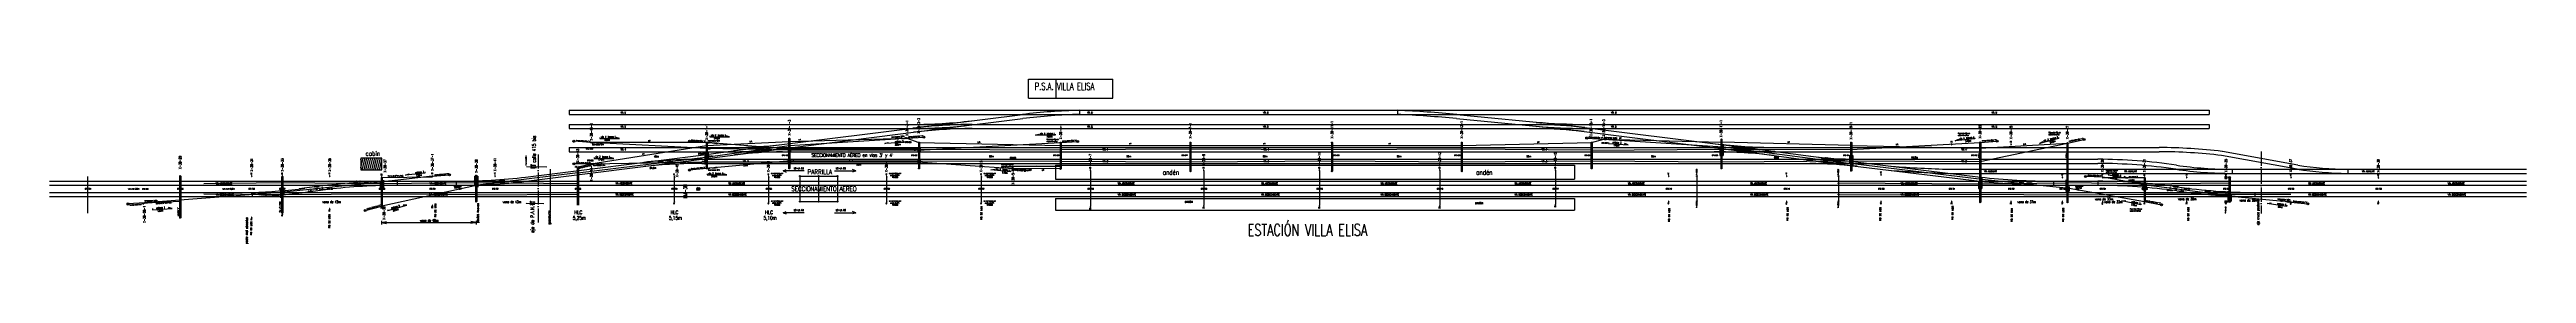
# Model space of a CAD drawing. Header units: millimetres. Extents: x 177 to 1227, y 1625 to 1695.
import ezdxf

# ---------------------------------------------------------------- set-up
doc = ezdxf.new("R2010")
doc.units = ezdxf.units.MM
doc.linetypes.add('ACAD_ISO04W100', pattern=[30, 24, -3, 0, -3])
doc.linetypes.add('CENTER', pattern=[50.8, 31.75, -6.35, 6.35, -6.35])
doc.layers.add('02 L d C', color=7, linetype='Continuous', lineweight=5)
for name, color, linetype in [('Ménsula Móvil', 4, 'Continuous'), ('seccionador misma fase', 7, 'Continuous'), ('Textos catenaria', 7, 'Continuous')]:
    doc.layers.add(name, color=color, linetype=linetype)
doc.styles.add('SANS', font='sanss___.ttf')
doc.styles.add('SIMPLEX', font='simplex.shx', dxfattribs={"width": 0.75})
doc.linetypes.add('GAS_LINE', pattern='A,12.7,-5.08,["GAS",Standard,S=2.54,R=0,X=-2.54,Y=-1.27],-6.35', length=24.13)
doc.linetypes.add('ZIGZAG', pattern='A,0.00254,-5.08,[131,ltypeshp.shx,S=5.08,R=0,X=-5.08,Y=0],-10.16,[131,ltypeshp.shx,S=5.08,R=180,X=5.08,Y=0],-5.08', length=20.32254)
doc.dimstyles.new('COTA-100', dxfattribs={"dimtxt": 0.25, "dimasz": 0.12, "dimexe": 0, "dimexo": 0, "dimgap": 0.03, "dimtad": 1, "dimzin": 0, "dimdsep": 46, "dimtxsty": 'SANS', "dimcen": 0.1, "dimclrd": 256, "dimclre": 256, "dimclrt": 256, "dimazin": 0, "dimtm": 1e-09, "dimtfac": 0.714286, "dimtmove": 2, "dimatfit": 2, "dimfxl": 0, "dimtolj": 1, "dimtzin": 0, "dimarcsym": 0})

# ---------------------------------------------------------------- blocks, each defined once
blk = doc.blocks.new('mojón kilométrico')
for p, q in [((-0.9, 0), (0.9, 0)), ((0, 0.9), (0, -0.9))]:
    blk.add_line(p, q)
for radius in [0.639, 0.269]:
    blk.add_circle((0, 0), radius)
blk = doc.blocks.new('secc Arthur Flury')
at = {"layer": 'seccionador misma fase', "lineweight": 18}
for p, q in [((0, 0), (0.6, 0)), ((0.6, 0), (1.3, 0.2)), ((0.6, 0), (1.5, -0.3)), ((1.3, 0.2), (1, 0.4)), ((1.5, 0.3), (1.7, 0.4)), ((1.5, 0.3), (1.7, 0.3)), ((2.6, 0), (1.7, 0.3)), ((2.6, 0), (1.9, -0.2)), ((2.6, 0), (3.2, 0)), ((1.7, -0.3), (1.5, -0.3)), ((1.7, -0.3), (1.5, -0.4)), ((1.9, -0.2), (2.2, -0.4))]:
    blk.add_line(p, q, dxfattribs=at)
blk = doc.blocks.new('Separación de fase 2 aisladores orgánicos 33kV')
for p, q in [((0, 20), (0, -20)), ((7, 20), (0, 20)), ((8, 19), (8, -19)), ((67, 24), (10, 16)), ((68, 25), (68, 25)), ((69, 26), (99, 26)), ((70, -12), (70, 12)), ((150, 17), (75, 17)), ((95, 8), (95, -8)), ((95, 8), (225, 8)), ((150, 27), (100, 27)), ((100, 27), (100, 27)), ((150, 27), (150, 17)), ((169, 19), (169, 9)), ((169, 19), (229, 19)), ((169, 9), (229, 9)), ((187, 9), (187, 8)), ((203, 9), (203, 8)), ((225, 8), (225, -8)), ((229, 19), (232, 16)), ((229, 9), (229, -10)), ((232, 16), (292, 16)), ((292, 16), (292, -16)), ((297, 16), (324, 16)), ((297, 16), (297, -16)), ((327, 52), (324, 16)), ((324, 16), (324, -16)), ((332, 52), (334, 16)), ((334, 16), (356, 16)), ((334, 16), (334, -16)), ((359, 52), (356, 16)), ((356, 16), (356, -16)), ((364, 52), (366, 16)), ((366, 16), (388, 16)), ((366, 16), (366, -16)), ((391, 52), (388, 16)), ((388, 16), (388, -16)), ((396, 52), (398, 16)), ((398, 16), (420, 16)), ((398, 16), (398, -16)), ((423, 52), (420, 16)), ((420, 16), (420, -16)), ((428, 52), (430, 16)), ((430, 16), (452, 16)), ((430, 16), (430, -16)), ((455, 52), (452, 16)), ((452, 16), (452, -16)), ((460, 52), (462, 16)), ((462, 16), (484, 16)), ((462, 16), (462, -16)), ((487, 52), (484, 16)), ((484, 16), (484, -16)), ((492, 52), (494, 16)), ((494, 16), (516, 16)), ((494, 16), (494, -16)), ((519, 52), (516, 16)), ((516, 16), (516, -16)), ((524, 52), (526, 16)), ((526, 16), (553, 16)), ((526, 16), (526, -16)), ((553, 16), (553, -16)), ((558, 16), (618, 16)), ((558, 16), (558, -16)), ((634, 7), (618, 16)), ((694, 7), (634, 7)), ((642, 19), (642, 9)), ((642, 19), (702, 19)), ((642, 9), (702, 9)), ((668, 0), (668, 0)), ((694, 7), (694, -7)), ((702, 19), (705, 16)), ((702, 9), (702, -10)), ((705, 16), (765, 16)), ((765, 16), (765, -16)), ((770, 16), (797, 16)), ((770, 16), (770, -16)), ((800, 52), (797, 16)), ((797, 16), (797, -16)), ((805, 52), (807, 16)), ((807, 16), (829, 16)), ((807, 16), (807, -16)), ((832, 52), (829, 16)), ((829, 16), (829, -16)), ((837, 52), (839, 16)), ((839, 16), (861, 16)), ((839, 16), (839, -16)), ((864, 52), (861, 16)), ((861, 16), (861, -16)), ((869, 52), (871, 16)), ((871, 16), (893, 16)), ((871, 16), (871, -16)), ((896, 52), (893, 16)), ((893, 16), (893, -16)), ((901, 52), (903, 16)), ((903, 16), (925, 16)), ((903, 16), (903, -16)), ((928, 52), (925, 16)), ((925, 16), (925, -16)), ((933, 52), (935, 16)), ((935, 16), (957, 16)), ((935, 16), (935, -16)), ((960, 52), (957, 16)), ((957, 16), (957, -16)), ((965, 52), (967, 16)), ((967, 16), (989, 16)), ((967, 16), (967, -16)), ((992, 52), (989, 16)), ((989, 16), (989, -16)), ((997, 52), (999, 16)), ((999, 16), (1026, 16)), ((999, 16), (999, -16)), ((1026, 16), (1026, -16)), ((1031, 16), (1091, 16)), ((1031, 16), (1031, -16)), ((1107, 7), (1091, 16)), ((1167, 7), (1107, 7)), ((1116, 27), (1116, 17)), ((1116, 27), (1166, 27)), ((1116, 17), (1131, 17)), ((1130, 27), (1130, 17)), ((1141, 0), (1141, 0)), ((1151, 17), (1191, 17)), ((1152, 27), (1152, 17)), ((1166, 27), (1166, 27)), ((1197, 26), (1167, 26)), ((1167, 7), (1167, -7)), ((1196, -12), (1196, 12)), ((1198, 25), (1198, 25)), ((1199, 24), (1256, 16)), ((1258, 19), (1258, -19)), ((1259, 20), (1266, 20)), ((1266, 20), (1266, -20)), ((7, -20), (0, -20)), ((67, -24), (10, -16)), ((68, -25), (68, -25)), ((69, -26), (99, -26)), ((150, -17), (75, -17)), ((95, -8), (225, -8)), ((100, -28), (100, -27)), ((150, -28), (100, -28)), ((150, -28), (150, -17)), ((169, -10), (169, -20)), ((169, -10), (229, -10)), ((169, -20), (229, -20)), ((187, -8), (187, -10)), ((187, -20), (187, -31)), ((187, -31), (203, -31)), ((203, -8), (203, -10)), ((203, -20), (203, -31)), ((229, -20), (232, -16)), ((232, -16), (292, -16)), ((297, -16), (324, -16)), ((327, -53), (324, -16)), ((332, -53), (334, -16)), ((334, -16), (356, -16)), ((359, -53), (356, -16)), ((364, -53), (366, -16)), ((366, -16), (388, -16)), ((391, -53), (388, -16)), ((396, -53), (398, -16)), ((398, -16), (420, -16)), ((423, -53), (420, -16)), ((428, -53), (430, -16)), ((430, -16), (452, -16)), ((455, -53), (452, -16)), ((460, -53), (462, -16)), ((462, -16), (484, -16)), ((487, -53), (484, -16)), ((492, -53), (494, -16)), ((494, -16), (516, -16)), ((519, -53), (516, -16)), ((524, -53), (526, -16)), ((526, -16), (553, -16)), ((558, -16), (618, -16)), ((634, -7), (618, -16)), ((694, -7), (634, -7)), ((642, -10), (642, -20)), ((642, -10), (702, -10)), ((642, -20), (702, -20)), ((660, -20), (660, -31)), ((660, -31), (676, -31)), ((676, -20), (676, -31)), ((702, -20), (705, -16)), ((705, -16), (765, -16)), ((770, -16), (797, -16)), ((800, -53), (797, -16)), ((805, -53), (807, -16)), ((807, -16), (829, -16)), ((832, -53), (829, -16)), ((837, -53), (839, -16)), ((839, -16), (861, -16)), ((864, -53), (861, -16)), ((869, -53), (871, -16)), ((871, -16), (893, -16)), ((896, -53), (893, -16)), ((901, -53), (903, -16)), ((903, -16), (925, -16)), ((928, -53), (925, -16)), ((933, -53), (935, -16)), ((935, -16), (957, -16)), ((960, -53), (957, -16)), ((965, -53), (967, -16)), ((967, -16), (989, -16)), ((992, -53), (989, -16)), ((997, -53), (999, -16)), ((999, -16), (1026, -16)), ((1031, -16), (1091, -16)), ((1107, -7), (1091, -16)), ((1167, -7), (1107, -7)), ((1116, -28), (1116, -17)), ((1116, -17), (1131, -17)), ((1116, -28), (1166, -28)), ((1130, -28), (1130, -17)), ((1151, -17), (1191, -17)), ((1152, -28), (1152, -17)), ((1166, -28), (1166, -27)), ((1197, -26), (1167, -26)), ((1198, -25), (1198, -25)), ((1199, -24), (1256, -16)), ((1259, -20), (1266, -20))]:
    blk.add_line(p, q)
at = {"linetype": 'Continuous'}
for p, q in [((110, 40), (108, 39)), ((108, 28), (108, 39)), ((142, 28), (108, 28)), ((110, 40), (140, 40)), ((110, 28), (110, 27)), ((116, 28), (116, 39)), ((116, 17), (116, 8)), ((134, 28), (134, 39)), ((134, 8), (134, 17)), ((142, 39), (140, 40)), ((140, 27), (140, 28)), ((142, 28), (142, 39)), ((1124, 39), (1126, 40)), ((1124, 28), (1124, 39)), ((1124, 28), (1158, 28)), ((1156, 40), (1126, 40)), ((1126, 27), (1126, 28)), ((1131, -28), (1131, 27)), ((1132, 28), (1132, 39)), ((1132, -28), (1132, 27)), ((1150, 28), (1150, 39)), ((1150, 27), (1150, -28)), ((1151, 27), (1151, -28)), ((1156, 40), (1158, 39)), ((1156, 28), (1156, 27)), ((1158, 28), (1158, 39)), ((108, -29), (110, -28)), ((108, -29), (108, -42)), ((108, -42), (110, -44)), ((110, -44), (140, -44)), ((115, -44), (115, -70)), ((115, -70), (135, -70)), ((115, -70), (116, -72)), ((115, -70), (116, -72)), ((116, -8), (116, -17)), ((116, -42), (116, -29)), ((116, -44), (116, -71)), ((116, -72), (134, -72)), ((123, -60), (127, -60)), ((123, -64), (127, -64)), ((134, -17), (134, -8)), ((134, -42), (134, -29)), ((134, -71), (134, -44)), ((134, -72), (135, -70)), ((135, -70), (135, -44)), ((140, -28), (142, -29)), ((140, -44), (142, -42)), ((142, -29), (142, -42)), ((1126, -28), (1124, -29)), ((1124, -29), (1124, -42)), ((1126, -44), (1124, -42)), ((1156, -44), (1126, -44)), ((1131, -70), (1131, -44)), ((1151, -70), (1131, -70)), ((1132, -72), (1131, -70)), ((1132, -42), (1132, -29)), ((1132, -71), (1132, -44)), ((1150, -72), (1132, -72)), ((1143, -60), (1139, -60)), ((1143, -64), (1139, -64)), ((1149, -42), (1149, -29)), ((1150, -44), (1150, -71)), ((1151, -70), (1150, -72)), ((1151, -70), (1150, -72)), ((1151, -44), (1151, -70)), ((1158, -29), (1156, -28)), ((1158, -42), (1156, -44)), ((1158, -29), (1158, -42))]:
    blk.add_line(p, q, dxfattribs=at)
at = {"linetype": 'CENTER'}
for p, q in [((119, -62), (131, -62)), ((1147, -62), (1135, -62))]:
    blk.add_line(p, q, dxfattribs=at)
for centre in [(195, 0), (668, 0)]:
    blk.add_circle(centre, 0.195)
for centre, radius, start, end in [((7, 19), 1, 359.999992, 89.999992), ((10, 18), 2, 179.999992, 275.499992), ((67, 25), 1, 275.499992, 359.999992), ((69, 25), 1, 89.999992, 179.999992), ((75, 12), 5, 89.999992, 179.999992), ((99, 27), 1, 269.999992, 349.999992), ((195, 19), 13.6, 359.999992, 179.999992), ((295, 16), 2.5, 359.999992, 179.999992), ((329, 52), 2.5, 359.999992, 179.999992), ((361, 52), 2.5, 359.999992, 179.999992), ((393, 52), 2.5, 359.999992, 179.999992), ((425, 52), 2.5, 359.999992, 179.999992), ((457, 52), 2.5, 359.999992, 179.999992), ((489, 52), 2.5, 359.999992, 179.999992), ((521, 52), 2.5, 359.999992, 179.999992), ((556, 16), 2.5, 359.999992, 179.999992), ((668, 19), 13.6, 359.999992, 179.999992), ((768, 16), 2.5, 359.999992, 179.999992), ((802, 52), 2.5, 359.999992, 179.999992), ((834, 52), 2.5, 359.999992, 179.999992), ((866, 52), 2.5, 359.999992, 179.999992), ((898, 52), 2.5, 359.999992, 179.999992), ((930, 52), 2.5, 359.999992, 179.999992), ((962, 52), 2.5, 359.999992, 179.999992), ((994, 52), 2.5, 359.999992, 179.999992), ((1029, 16), 2.5, 359.999992, 179.999992), ((1167, 27), 1, 189.999992, 269.999992), ((1191, 12), 5, 359.999992, 89.999992), ((1197, 25), 1, 359.999992, 89.999992), ((1199, 25), 1, 179.999992, 264.499992), ((1256, 18), 2, 264.499992, 359.999992), ((1259, 19), 1, 89.999992, 179.999992), ((7, -19), 1, 269.999992, 359.999992), ((10, -18), 2, 84.499992, 179.999992), ((67, -25), 1, 359.999992, 84.499992), ((69, -25), 1, 179.999992, 269.999992), ((75, -12), 5, 179.999992, 269.999992), ((99, -27), 1, 9.999992, 89.999992), ((295, -16), 2.5, 179.999992, 359.999992), ((329, -53), 2.5, 179.999992, 359.999992), ((361, -53), 2.5, 179.999992, 359.999992), ((393, -53), 2.5, 179.999992, 359.999992), ((425, -53), 2.5, 179.999992, 359.999992), ((457, -53), 2.5, 179.999992, 359.999992), ((489, -53), 2.5, 179.999992, 359.999992), ((521, -53), 2.5, 179.999992, 359.999992), ((556, -16), 2.5, 179.999992, 359.999992), ((768, -16), 2.5, 179.999992, 359.999992), ((802, -53), 2.5, 179.999992, 359.999992), ((834, -53), 2.5, 179.999992, 359.999992), ((866, -53), 2.5, 179.999992, 359.999992), ((898, -53), 2.5, 179.999992, 359.999992), ((930, -53), 2.5, 179.999992, 359.999992), ((962, -53), 2.5, 179.999992, 359.999992), ((994, -53), 2.5, 179.999992, 359.999992), ((1029, -16), 2.5, 179.999992, 359.999992), ((1167, -27), 1, 89.999992, 169.999992), ((1191, -12), 5, 269.999992, 359.999992), ((1197, -25), 1, 269.999992, 359.999992), ((1199, -25), 1, 95.499992, 179.999992), ((1256, -18), 2, 359.999992, 95.499992), ((1259, -19), 1, 179.999992, 269.999992)]:
    blk.add_arc(centre, radius, start, end)
at = {"linetype": 'Continuous'}
for centre, radius, start, end in [((112, -35), 7.55, 55.615745, 124.38424), ((112, -36), 7.55, 235.615745, 304.38424), ((125, -56), 28.2, 72.412038, 107.587946), ((125, -15), 28.2, 252.412038, 287.587946), ((123, -62), 2, 89.747657, 270.252358), ((127, -62), 2, 269.64313, 90.000008), ((138, -35), 7.55, 55.615745, 124.38424), ((138, -36), 7.55, 235.615745, 304.38424), ((1128, -35), 7.55, 55.615745, 124.38424), ((1128, -36), 7.55, 235.615745, 304.38424), ((1141, -56), 28.2, 72.412038, 107.587946), ((1141, -15), 28.2, 252.412038, 287.587946), ((1139, -62), 2, 89.999977, 270.356855), ((1143, -62), 2, 269.747626, 90.252327), ((1154, -35), 7.55, 55.615745, 124.38424), ((1154, -36), 7.55, 235.615745, 304.38424)]:
    blk.add_arc(centre, radius, start, end, dxfattribs=at)
for points, knots in [([(108, 39), (108, 39), (109, 39), (110, 40), (111, 40), (112, 40)], [0, 0, 0, 0, 0.21136205, 0.60307551, 1, 1, 1, 1]), ([(112, 40), (112, 40), (114, 40), (115, 39), (116, 39)], [0, 0, 0, 0, 0.23236792, 1, 1, 1, 1]), ([(116, 39), (118, 39), (121, 40), (124, 40), (125, 40)], [0, 0, 0, 0, 0.49545747, 1, 1, 1, 1]), ([(125, 40), (125, 40), (127, 40), (130, 40), (132, 39), (134, 39)], [0, 0, 0, 0, 0.07009824, 0.53078839, 1, 1, 1, 1]), ([(134, 39), (134, 39), (136, 40), (137, 40), (138, 40)], [0, 0, 0, 0, 0.49546089, 1, 1, 1, 1]), ([(138, 40), (138, 40), (139, 40), (140, 40), (142, 39), (142, 39)], [0, 0, 0, 0, 0.07009629, 0.53078968, 1, 1, 1, 1]), ([(1128, 40), (1128, 40), (1127, 40), (1126, 40), (1124, 39), (1124, 39)], [0, 0, 0, 0, 0.07009629, 0.53078968, 1, 1, 1, 1]), ([(1132, 39), (1132, 39), (1130, 40), (1129, 40), (1128, 40)], [0, 0, 0, 0, 0.49546089, 1, 1, 1, 1]), ([(1141, 40), (1141, 40), (1139, 40), (1136, 40), (1134, 39), (1132, 39)], [0, 0, 0, 0, 0.07009824, 0.53078839, 1, 1, 1, 1]), ([(1150, 39), (1148, 39), (1145, 40), (1142, 40), (1141, 40)], [0, 0, 0, 0, 0.49545747, 1, 1, 1, 1]), ([(1154, 40), (1154, 40), (1152, 40), (1151, 39), (1150, 39)], [0, 0, 0, 0, 0.23236792, 1, 1, 1, 1]), ([(1158, 39), (1158, 39), (1157, 39), (1156, 40), (1155, 40), (1154, 40)], [0, 0, 0, 0, 0.21136205, 0.60307551, 1, 1, 1, 1])]:
    blk.add_open_spline(points, degree=3, knots=knots, dxfattribs=at)
blk = doc.blocks.new('biescalonado')
at = {"color": 4}
for p, q in [((0, 0), (0, 0)), ((1.7, -1.1), (1.7, -1.1))]:
    blk.add_line(p, q, dxfattribs=at)
at = {"color": 4, "const_width": 0.0125}
for points in [[(0, 0, 1), (0, 0, 1)], [(1.7, -1.1, 1), (1.7, -1.1, 1)]]:
    blk.add_lwpolyline(points, format="xyb", close=True, dxfattribs=at)
at = {"layer": '02 L d C', "color": 4}
blk.add_line((0, 0), (1.7, -1.1), dxfattribs=at)
blk = doc.blocks.new('balanceador de contrapesos')
at = {"color": 3}
for p, q in [((0.2, 0), (0.2, 0)), ((0.3, 0), (0.2, 0)), ((0.2, 0), (0.3, 0)), ((0.3, 0.1), (0.3, -0.1)), ((0.3, 0.1), (0.3, -0.1)), ((0.3, 0.1), (0.5, 0.1)), ((0.4, 0.1), (0.3, 0.1)), ((0.4, 0.1), (0.4, 0.1)), ((0.4, 0.1), (0.9, 0.1)), ((0.4, 0.1), (0.5, 0.1)), ((0.5, 0.1), (0.5, -0.1)), ((0.5, 0.1), (0.5, 0.1)), ((0.6, 0), (0.6, 0)), ((0.6, 0), (1.3, 0)), ((0.6, 0), (1.3, 0)), ((0.9, 0.2), (0.9, -0.2)), ((0.9, 0.1), (0.9, 0)), ((0.9, 0.1), (1, 0.1)), ((0.9, 0.1), (1, 0.1)), ((1, 0.1), (1, 0)), ((2.2, 0), (1, 0.1)), ((1.3, 0), (1.3, 0)), ((2.2, 0), (2.2, 0)), ((2.3, 0), (2.3, 0)), ((2.3, 0), (2.3, 0)), ((2.3, 0), (2.4, 0)), ((2.3, 0), (2.4, 0)), ((2.3, 0), (2.3, 0)), ((2.3, 0), (3.3, 0)), ((2.4, 0), (2.4, 0)), ((3.3, 0), (3.4, 0)), ((3.4, 0), (3.4, 0)), ((3.5, 0.1), (3.5, -0.1)), ((3.5, 0), (3.5, 0)), ((3.5, 0), (3.8, 0)), ((3.5, 0), (3.5, 0)), ((3.5, 0), (3.5, 0)), ((3.5, 0), (3.5, 0)), ((3.8, 0), (3.8, 0)), ((3.8, 0), (3.9, 0)), ((3.9, 0.1), (3.9, -0.1)), ((3.9, 0), (3.9, 0)), ((3.9, 0), (4, 0)), ((4, 0), (4, 0)), ((4.1, 0.1), (4.1, -0.1)), ((4.1, 0), (4.1, 0)), ((4.1, 0), (4.1, 0)), ((4.1, 0), (4.2, 0)), ((4.2, 0.1), (4.2, -0.1)), ((4.2, 0), (4.2, 0)), ((4.2, 0), (4.3, 0)), ((4.3, 0), (4.3, 0)), ((4.4, 0.1), (4.4, -0.1)), ((4.4, 0), (4.4, 0)), ((4.4, 0), (4.4, 0)), ((4.4, 0), (4.4, 0)), ((4.4, 0), (4.7, 0)), ((4.4, 0), (4.4, 0)), ((4.7, 0), (4.7, 0)), ((4.7, 0), (4.7, 0)), ((4.7, 0), (4.7, 0)), ((0.3, -0.1), (0.5, -0.1)), ((0.3, -0.1), (0.4, -0.1)), ((0.4, -0.1), (0.4, -0.1)), ((0.4, -0.1), (0.9, -0.1)), ((0.4, -0.1), (0.5, -0.1)), ((0.5, -0.1), (0.5, -0.1)), ((0.6, 0), (1.3, 0)), ((0.9, 0), (0.9, -0.1)), ((0.9, -0.1), (1, -0.1)), ((0.9, -0.1), (1, -0.1)), ((1, 0), (1, -0.1)), ((2.2, 0), (1, -0.1)), ((2.3, 0), (2.4, 0)), ((2.3, 0), (2.4, 0)), ((2.4, 0), (2.4, 0)), ((3.3, 0), (3.4, 0)), ((3.4, 0), (3.4, 0)), ((3.5, 0), (3.5, 0)), ((3.8, 0), (3.8, 0)), ((3.8, 0), (3.9, 0)), ((3.9, 0), (4, 0)), ((4, 0), (4, 0)), ((4.1, 0), (4.1, 0)), ((4.1, 0), (4.2, 0)), ((4.2, 0), (4.3, 0)), ((4.3, 0), (4.3, 0)), ((4.4, 0), (4.4, 0)), ((4.4, 0), (4.4, 0)), ((4.7, 0), (4.7, 0))]:
    blk.add_line(p, q, dxfattribs=at)
for points in [[(0.5, 0.1), (0.5, 0.1), (0.5, 0.1), (0.5, 0.1)], [(0.5, -0.1), (0.5, -0.1), (0.5, -0.1), (0.5, -0.1)]]:
    blk.add_lwpolyline(points, close=True, dxfattribs=at)
blk.add_circle((0, 0), 0.00196, dxfattribs=at)
for centre, radius, start, end in [((2.2, 0), 0.024, 0, 180), ((3.5, 0), 0.0672, 96.0093, 133.3639), ((3.5, 0), 0.0739, 135.7092, 176.4518), ((3.4, 0), 0.038, 114.8234, 176.745), ((3.9, 0), 0.038, 114.8234, 176.745), ((3.9, 0), 0.0672, 96.0093, 133.3639), ((3.9, 0), 0.0739, 135.7092, 176.4518), ((4.1, 0), 0.0672, 96.0093, 133.3639), ((4.1, 0), 0.0739, 135.7092, 176.4518), ((4, 0), 0.038, 114.8234, 176.745), ((4.2, 0), 0.038, 114.8234, 176.745), ((4.2, 0), 0.0672, 96.0093, 133.3639), ((4.2, 0), 0.0739, 135.7092, 176.4518), ((4.4, 0), 0.0672, 96.0093, 133.3639), ((4.4, 0), 0.0739, 135.7092, 176.4518), ((4.3, 0), 0.038, 114.8234, 176.745), ((2.2, 0), 0.024, 180, 0), ((3.5, 0), 0.0672, 226.6361, 263.9907), ((3.5, 0), 0.0739, 183.5482, 224.2908), ((3.4, 0), 0.038, 183.255, 245.1766), ((3.9, 0), 0.038, 183.255, 245.1766), ((3.9, 0), 0.0672, 226.6361, 263.9907), ((3.9, 0), 0.0739, 183.5482, 224.2908), ((4.1, 0), 0.0672, 226.6361, 263.9907), ((4.1, 0), 0.0739, 183.5482, 224.2908), ((4, 0), 0.038, 183.255, 245.1766), ((4.2, 0), 0.038, 183.255, 245.1766), ((4.2, 0), 0.0672, 226.6361, 263.9907), ((4.2, 0), 0.0739, 183.5482, 224.2908), ((4.4, 0), 0.0672, 226.6361, 263.9907), ((4.4, 0), 0.0739, 183.5482, 224.2908), ((4.3, 0), 0.038, 183.255, 245.1766)]:
    blk.add_arc(centre, radius, start, end, dxfattribs=at)
blk = doc.blocks.new('*D28')
at = {"lineweight": -2, "transparency": 16777216}
for p, q in [((585.7, 1657.2), (585.7, 1658.2)), ((585.9, 1658.2), (605.8, 1658.2)), ((605.9, 1657), (605.9, 1658.2))]:
    blk.add_line(p, q, dxfattribs=at)
at = {"transparency": 16777216}
for points in [[(585.9, 1658.2), (585.9, 1658.2), (585.7, 1658.2)], [(605.8, 1658.2), (605.8, 1658.2), (605.9, 1658.2)]]:
    blk.add_solid(points, dxfattribs=at)
at = {"layer": 'Defpoints', "color": 0, "transparency": 16777216}
for p in [(585.7, 1657.2), (605.9, 1658.2), (605.9, 1657)]:
    blk.add_point(p, dxfattribs=at)
at = {"transparency": 16777216, "insert": (595.8, 1658.3), "char_height": 0.25, "attachment_point": 5, "style": 'SANS'}
blk.add_mtext('\\A1;20m', dxfattribs=at)
blk = doc.blocks.new('xx1')
at = {"color": 3}
for p, q in [((-0.1, 0.1), (0.1, 0.1)), ((-0.1, 0.1), (-0.1, -0.1)), ((-0.1, 0.1), (0.1, -0.1)), ((0.1, 0.1), (-0.1, -0.1)), ((0.1, 0.1), (0.1, -0.1)), ((-0.1, -0.1), (0.1, -0.1))]:
    blk.add_line(p, q, dxfattribs=at)

msp = doc.modelspace()

# ---------------------------------------------------------------- hatches: boundary and pattern name
h = msp.add_hatch()
h.set_pattern_fill('ANSI31', color=256, scale=0.25, angle=30.908075, style=0)
h.set_pattern_definition([(75.9080746, (-22209.0124, -32523.4453), (-0.769863156, 0.193260922), [])])
h.paths.add_polyline_path([(318.322, 1656.536), (318.322, 1661.536), (309.322, 1661.536), (309.322, 1656.536)])
for points in [[(983.506, 1667.14), (983.646, 1667.14), (983.646, 1667.6), (983.506, 1667.6)], [(1008.606, 1667.18), (1008.746, 1667.18), (1008.746, 1667.64), (1008.606, 1667.64)], [(262.966, 1653.74), (263.106, 1653.74), (263.106, 1654.2), (262.966, 1654.2)], [(275.966, 1653.77), (276.106, 1653.77), (276.106, 1654.23), (275.966, 1654.23)], [(296.066, 1653.79), (296.206, 1653.79), (296.206, 1654.25), (296.066, 1654.25)], [(318.146, 1653.34), (318.286, 1653.34), (318.286, 1653.8), (318.146, 1653.8)], [(339.596, 1653.63), (339.736, 1653.63), (339.736, 1654.09), (339.596, 1654.09)], [(366.156, 1653.79), (366.296, 1653.79), (366.296, 1654.25), (366.156, 1654.25)], [(401.256, 1657.611), (401.396, 1657.611), (401.396, 1658.071), (401.256, 1658.071)], [(442.106, 1653.42), (442.246, 1653.42), (442.246, 1653.88), (442.106, 1653.88)], [(482.106, 1653.42), (482.246, 1653.42), (482.246, 1653.88), (482.106, 1653.88)], [(532.106, 1653.44), (532.246, 1653.44), (532.246, 1653.9), (532.106, 1653.9)], [(572.206, 1653.43), (572.346, 1653.43), (572.346, 1653.89), (572.206, 1653.89)], [(618.506, 1656.21), (618.646, 1656.21), (618.646, 1656.67), (618.506, 1656.67)], [(666.506, 1656.2), (666.646, 1656.2), (666.646, 1656.66), (666.506, 1656.66)], [(715.506, 1656.22), (715.646, 1656.22), (715.646, 1656.68), (715.506, 1656.68)], [(766.506, 1656.26), (766.646, 1656.26), (766.646, 1656.72), (766.506, 1656.72)], [(815.506, 1656.26), (815.646, 1656.26), (815.646, 1656.72), (815.506, 1656.72)], [(863.506, 1653.74), (863.646, 1653.74), (863.646, 1654.2), (863.506, 1654.2)], [(913.506, 1653.78), (913.646, 1653.78), (913.646, 1654.24), (913.506, 1654.24)], [(953.506, 1654.29), (953.646, 1654.29), (953.646, 1654.75), (953.506, 1654.75)], [(1030.406, 1653.23), (1030.546, 1653.23), (1030.546, 1653.69), (1030.406, 1653.69)], [(1047.406, 1653.2), (1047.546, 1653.2), (1047.546, 1653.66), (1047.406, 1653.66)], [(1065.206, 1653.15), (1065.346, 1653.15), (1065.346, 1653.61), (1065.206, 1653.61)], [(1083.106, 1653.2), (1083.246, 1653.2), (1083.246, 1653.66), (1083.106, 1653.66)], [(1099.706, 1653.11), (1099.846, 1653.11), (1099.846, 1653.57), (1099.706, 1653.57)], [(1101.066, 1653.39, 1), (1101.486, 1653.39, 1)], [(1127.206, 1653.17), (1127.346, 1653.17), (1127.346, 1653.63), (1127.206, 1653.63)], [(1164.306, 1653.03), (1164.446, 1653.03), (1164.446, 1653.49), (1164.306, 1653.49)], [(275.966, 1637.769), (276.106, 1637.769), (276.106, 1638.229), (275.966, 1638.229)], [(296.066, 1639.829), (296.206, 1639.829), (296.206, 1640.289), (296.066, 1640.289)], [(318.146, 1640.979), (318.286, 1640.979), (318.286, 1641.439), (318.146, 1641.439)], [(339.596, 1641.199), (339.736, 1641.199), (339.736, 1641.659), (339.596, 1641.659)], [(442.106, 1642.88), (442.246, 1642.88), (442.246, 1643.34), (442.106, 1643.34)], [(482.106, 1642.89), (482.246, 1642.89), (482.246, 1643.35), (482.106, 1643.35)], [(532.106, 1642.87), (532.246, 1642.87), (532.246, 1643.33), (532.106, 1643.33)], [(572.206, 1642.87), (572.346, 1642.87), (572.346, 1643.33), (572.206, 1643.33)], [(618.506, 1640.62), (618.646, 1640.62), (618.646, 1641.08), (618.506, 1641.08)], [(666.506, 1641.07), (666.646, 1641.07), (666.646, 1641.53), (666.506, 1641.53)], [(715.506, 1641.05), (715.646, 1641.05), (715.646, 1641.51), (715.506, 1641.51)], [(766.506, 1641.11), (766.646, 1641.11), (766.646, 1641.57), (766.506, 1641.57)], [(815.506, 1641.63), (815.646, 1641.63), (815.646, 1642.09), (815.506, 1642.09)], [(863.506, 1642.88), (863.646, 1642.88), (863.646, 1643.34), (863.506, 1643.34)], [(913.506, 1642.83), (913.646, 1642.83), (913.646, 1643.29), (913.506, 1643.29)], [(953.506, 1642.88), (953.646, 1642.88), (953.646, 1643.34), (953.506, 1643.34)], [(983.506, 1642.92), (983.646, 1642.92), (983.646, 1643.38), (983.506, 1643.38)], [(1008.606, 1642.92), (1008.746, 1642.92), (1008.746, 1643.38), (1008.606, 1643.38)], [(1030.406, 1642.86), (1030.546, 1642.86), (1030.546, 1643.32), (1030.406, 1643.32)], [(1047.406, 1642.83), (1047.546, 1642.83), (1047.546, 1643.29), (1047.406, 1643.29)], [(1065.206, 1642.93), (1065.346, 1642.93), (1065.346, 1643.39), (1065.206, 1643.39)], [(1083.106, 1642.85), (1083.246, 1642.85), (1083.246, 1643.31), (1083.106, 1643.31)], [(1099.706, 1642.85), (1099.846, 1642.85), (1099.846, 1643.31), (1099.706, 1643.31)], [(1101.066, 1643.17, 1), (1101.486, 1643.17, 1)], [(1127.206, 1642.75), (1127.346, 1642.75), (1127.346, 1643.21), (1127.206, 1643.21)], [(1164.306, 1642.85), (1164.446, 1642.85), (1164.446, 1643.31), (1164.306, 1643.31)], [(262.966, 1636.149), (263.106, 1636.149), (263.106, 1636.609), (262.966, 1636.609)]]:
    msp.add_hatch(color=256).paths.add_polyline_path(points)
h = msp.add_hatch(color=256)
edge = h.paths.add_edge_path()
edge.add_arc((995.576, 1668.187), 0.21, 0, 360)
h = msp.add_hatch(color=256)
edge = h.paths.add_edge_path()
edge.add_arc((1032.576, 1667.92), 0.21, 0, 360)
h = msp.add_hatch(color=256)
edge = h.paths.add_edge_path()
edge.add_arc((232.786, 1653.93), 0.21, 0, 360)
h = msp.add_hatch(color=256)
edge = h.paths.add_edge_path()
edge.add_arc((358.216, 1654.17), 0.21, 0, 360)
h = msp.add_hatch(color=256)
edge = h.paths.add_edge_path()
edge.add_arc((875.576, 1653.93), 0.21, 0, 360)
h = msp.add_hatch(color=256)
edge = h.paths.add_edge_path()
edge.add_arc((935.576, 1653.93), 0.21, 0, 360)
h = msp.add_hatch(color=256)
edge = h.paths.add_edge_path()
edge.add_arc((358.216, 1643.17), 0.21, 0, 360)
h = msp.add_hatch(color=256)
edge = h.paths.add_edge_path()
edge.add_arc((875.576, 1643.34), 0.21, 0, 360)
h = msp.add_hatch(color=256)
edge = h.paths.add_edge_path()
edge.add_arc((935.576, 1643.34), 0.21, 0, 360)
h = msp.add_hatch(color=256)
edge = h.paths.add_edge_path()
edge.add_arc((995.576, 1642.93), 0.21, 0, 360)
h = msp.add_hatch(color=256)
edge = h.paths.add_edge_path()
edge.add_arc((1032.576, 1642.92), 0.21, 0, 360)
h = msp.add_hatch(color=256)
edge = h.paths.add_edge_path()
edge.add_arc((232.786, 1636.32), 0.21, 0, 360)

# ---------------------------------------------------------------- linework, layer by layer
at = {"color": 8}
for p, q in [((592.276, 1694.84), (628.076, 1694.84)), ((592.276, 1686.84), (592.276, 1694.84)), ((603.976, 1686.84), (603.976, 1694.84)), ((628.076, 1686.84), (628.076, 1694.84)), ((397.637, 1681.74), (397.637, 1680)), ((397.637, 1681.74), (1092.606, 1681.74)), ((397.637, 1680), (1092.606, 1680)), ((592.276, 1686.84), (628.076, 1686.84)), ((1092.606, 1681.74), (1092.606, 1680)), ((397.637, 1675.77), (1092.606, 1675.77)), ((397.637, 1675.77), (397.637, 1674.03)), ((397.637, 1674.03), (1092.606, 1674.03)), ((1092.606, 1675.77), (1092.606, 1674.03)), ((397.637, 1666), (1071.484, 1666)), ((397.637, 1666), (397.637, 1664.26)), ((397.637, 1664.26), (1071.484, 1664.26)), ((453.816, 1661.05), (1045.484, 1661.05)), ((453.816, 1659.31), (1045.484, 1659.31)), ((1129.904, 1656.84), (1097.926, 1662.664)), ((1130.216, 1658.552), (1098.238, 1664.375)), ((177.441, 1651.79), (1227.107, 1651.79)), ((177.441, 1650.05), (1227.107, 1650.05)), ((442.176, 1653.42), (442.176, 1643.34)), ((482.176, 1653.42), (482.176, 1643.35)), ((532.176, 1653.44), (532.176, 1643.33)), ((572.276, 1653.43), (572.276, 1643.33)), ((618.576, 1656.21), (618.576, 1641.08)), ((666.576, 1656.2), (666.576, 1641.53)), ((715.576, 1656.22), (715.576, 1641.51)), ((766.576, 1656.26), (766.576, 1641.57)), ((815.576, 1656.26), (815.576, 1642.09)), ((875.576, 1653.93), (875.576, 1643.34)), ((935.576, 1653.93), (935.576, 1643.34)), ((982.69, 1656.84), (1227.107, 1656.84)), ((982.69, 1655.1), (1227.107, 1655.1)), ((1099.351, 1653.765), (1100.201, 1653.765)), ((1099.351, 1653.765), (1099.351, 1652.915)), ((1099.351, 1652.915), (1100.201, 1652.915)), ((1100.201, 1653.765), (1100.201, 1652.915)), ((1102.484, 1655.1), (1102.484, 1656.84)), ((1151.344, 1656.84), (1151.344, 1655.1)), ((177.441, 1647.05), (1227.107, 1647.05)), ((177.441, 1645.31), (1227.107, 1645.31)), ((1099.351, 1643.505), (1100.201, 1643.505)), ((1099.351, 1643.505), (1099.351, 1642.655)), ((1099.351, 1642.655), (1100.201, 1642.655)), ((1100.201, 1643.505), (1100.201, 1642.655))]:
    msp.add_line(p, q, dxfattribs=at)
for p, q in [((555.702, 1675.757), (589.916, 1680.014)), ((613.916, 1681.74), (613.916, 1680)), ((748.659, 1681.74), (748.659, 1680)), ((773.859, 1680), (817.759, 1675.77)), ((410.681, 1670.294), (410.681, 1669.84)), ((410.681, 1669.84), (419.004, 1669.84)), ((419.004, 1669.84), (417.497, 1670.294)), ((417.497, 1670.294), (417.497, 1669.84)), ((457.25, 1670.962), (457.25, 1670.507)), ((457.25, 1670.507), (465.574, 1670.507)), ((465.574, 1670.507), (464.066, 1670.962)), ((464.066, 1670.962), (464.066, 1670.507)), ((477.6, 1665.987), (555.7, 1675.757)), ((477.816, 1664.26), (555.916, 1674.03)), ((540.941, 1669.987), (547.967, 1670.423)), ((555.916, 1674.03), (589.916, 1678.26)), ((595.215, 1671.225), (596.723, 1671.679)), ((603.539, 1671.225), (595.215, 1671.225)), ((596.723, 1671.679), (596.723, 1671.225)), ((603.539, 1671.679), (603.539, 1671.225)), ((773.692, 1678.269), (817.592, 1674.039)), ((817.543, 1674.044), (895.691, 1664.274)), ((817.759, 1675.77), (895.907, 1666)), ((828.853, 1670.035), (836.088, 1669.569)), ((993.296, 1669.696), (985.012, 1668.889)), ((985.012, 1668.889), (986.468, 1669.488)), ((986.468, 1669.488), (986.512, 1669.035)), ((993.252, 1670.149), (993.296, 1669.696)), ((1028.855, 1669.826), (1020.799, 1667.734)), ((1028.741, 1670.266), (1028.855, 1669.826)), ((1032.576, 1667.92), (1039.673, 1669.405)), ((379.202, 1653.517), (453.602, 1662.777)), ((379.416, 1651.79), (453.816, 1661.05)), ((406.898, 1659.121), (399.648, 1659.121)), ((406.898, 1668.14), (399.666, 1668.649)), ((408.222, 1661.868), (408.222, 1661.414)), ((408.222, 1661.414), (416.546, 1661.414)), ((416.546, 1661.414), (415.038, 1661.868)), ((415.038, 1661.868), (415.038, 1661.414)), ((436.375, 1659.695), (436.376, 1659.645)), ((455.898, 1668.14), (448.67, 1668.713)), ((453.586, 1662.775), (477.586, 1665.985)), ((453.816, 1661.05), (477.816, 1664.26)), ((478.302, 1665.179), (478.301, 1665.129)), ((490.398, 1666), (490.398, 1664.26)), ((490.398, 1661.05), (490.398, 1659.31)), ((490.898, 1666), (490.898, 1664.26)), ((490.898, 1661.05), (490.898, 1659.31)), ((491.398, 1666), (491.398, 1664.26)), ((491.398, 1661.05), (491.398, 1659.31)), ((531.362, 1667.68), (532.846, 1668.206)), ((539.676, 1668.08), (531.362, 1667.68)), ((532.846, 1668.206), (532.868, 1667.753)), ((539.654, 1668.533), (539.676, 1668.08)), ((545.398, 1666), (545.398, 1664.26)), ((545.398, 1661.05), (545.398, 1659.31)), ((545.898, 1666), (545.898, 1664.26)), ((545.898, 1661.05), (545.898, 1659.31)), ((546.398, 1666), (546.398, 1664.26)), ((546.398, 1661.05), (546.398, 1659.31)), ((606.107, 1668.153), (613.134, 1668.589)), ((830.922, 1664.26), (830.922, 1661.05)), ((838.145, 1668.173), (838.117, 1667.72)), ((838.117, 1667.72), (846.425, 1667.209)), ((844.948, 1667.755), (844.92, 1667.301)), ((846.425, 1667.209), (844.948, 1667.755)), ((894.782, 1665.342), (894.782, 1665.292)), ((895.68, 1664.275), (933.356, 1659.325)), ((895.907, 1666), (933.583, 1661.05)), ((932.822, 1660.376), (932.823, 1660.326)), ((933.374, 1659.323), (995.523, 1651.793)), ((933.583, 1661.05), (995.732, 1653.52)), ((940.922, 1666), (940.922, 1664.26)), ((983.506, 1667.6), (983.506, 1667.14)), ((983.646, 1667.6), (983.506, 1667.6)), ((983.506, 1667.6), (983.646, 1667.14)), ((983.506, 1667.14), (983.646, 1667.14)), ((983.646, 1667.14), (983.646, 1667.6)), ((995.576, 1668.187), (1002.807, 1668.724)), ((1008.606, 1667.64), (1008.606, 1667.18)), ((1008.746, 1667.64), (1008.606, 1667.64)), ((1008.606, 1667.64), (1008.746, 1667.18)), ((1008.606, 1667.18), (1008.746, 1667.18)), ((1008.746, 1667.18), (1008.746, 1667.64)), ((1020.799, 1667.734), (1022.144, 1668.552)), ((1022.144, 1668.552), (1022.258, 1668.113)), ((193.586, 1653.77), (193.586, 1638.229)), ((262.966, 1654.2), (262.966, 1653.74)), ((263.106, 1654.2), (262.966, 1654.2)), ((262.966, 1654.2), (263.106, 1653.74)), ((262.966, 1653.74), (263.106, 1653.74)), ((263.106, 1653.74), (263.106, 1654.2)), ((275.966, 1654.23), (275.966, 1653.77)), ((276.106, 1654.23), (275.966, 1654.23)), ((275.966, 1654.23), (276.106, 1653.77)), ((275.966, 1653.77), (276.106, 1653.77)), ((276.106, 1653.77), (276.106, 1654.23)), ((295.266, 1650.05), (283.25, 1648.512)), ((295.438, 1648.319), (285.866, 1647.05)), ((296.066, 1654.25), (296.066, 1653.79)), ((296.206, 1654.25), (296.066, 1654.25)), ((296.066, 1654.25), (296.206, 1653.79)), ((296.066, 1653.79), (296.206, 1653.79)), ((296.206, 1653.79), (296.206, 1654.25)), ((311.652, 1650.827), (311.652, 1650.777)), ((318.146, 1653.8), (318.146, 1653.34)), ((318.286, 1653.8), (318.146, 1653.8)), ((318.146, 1653.8), (318.286, 1653.34)), ((318.146, 1653.34), (318.286, 1653.34)), ((318.286, 1653.34), (318.286, 1653.8)), ((336.501, 1655.255), (328.236, 1654.274)), ((328.236, 1654.274), (329.679, 1654.903)), ((329.679, 1654.903), (329.733, 1654.452)), ((336.448, 1655.707), (336.501, 1655.255)), ((339.596, 1654.09), (339.596, 1653.63)), ((339.736, 1654.09), (339.596, 1654.09)), ((339.596, 1654.09), (339.736, 1653.63)), ((339.596, 1653.63), (339.736, 1653.63)), ((339.736, 1653.86), (346.957, 1654.516)), ((339.736, 1653.63), (339.736, 1654.09)), ((349.816, 1651.79), (349.816, 1650.05)), ((366.045, 1651.093), (366.044, 1651.043)), ((366.156, 1654.25), (366.156, 1653.79)), ((366.296, 1654.25), (366.156, 1654.25)), ((366.156, 1654.25), (366.296, 1653.79)), ((366.156, 1653.79), (366.296, 1653.79)), ((366.296, 1653.79), (366.296, 1654.25)), ((379.612, 1658), (388.161, 1657.866)), ((401.256, 1658.071), (401.256, 1657.611)), ((401.396, 1658.071), (401.256, 1658.071)), ((401.256, 1658.071), (401.396, 1657.611)), ((401.256, 1657.611), (401.396, 1657.611)), ((401.396, 1657.611), (401.396, 1658.071)), ((442.106, 1653.88), (442.106, 1653.42)), ((442.246, 1653.88), (442.106, 1653.88)), ((442.106, 1653.88), (442.246, 1653.42)), ((442.106, 1653.42), (442.246, 1653.42)), ((442.246, 1653.42), (442.246, 1653.88)), ((455.898, 1657.17), (448.678, 1656.51)), ((456.095, 1654.875), (456.095, 1654.421)), ((456.095, 1654.421), (464.418, 1654.421)), ((464.418, 1654.421), (462.911, 1654.875)), ((462.911, 1654.875), (462.911, 1654.421)), ((482.106, 1653.88), (482.106, 1653.42)), ((482.246, 1653.88), (482.106, 1653.88)), ((482.106, 1653.88), (482.246, 1653.42)), ((482.106, 1653.42), (482.246, 1653.42)), ((482.246, 1653.42), (482.246, 1653.88)), ((532.106, 1653.9), (532.106, 1653.44)), ((532.246, 1653.9), (532.106, 1653.9)), ((532.106, 1653.9), (532.246, 1653.44)), ((532.106, 1653.44), (532.246, 1653.44)), ((532.246, 1653.44), (532.246, 1653.9)), ((572.206, 1653.89), (572.206, 1653.43)), ((572.346, 1653.89), (572.206, 1653.89)), ((572.206, 1653.89), (572.346, 1653.43)), ((572.206, 1653.43), (572.346, 1653.43)), ((572.346, 1653.43), (572.346, 1653.89)), ((576.356, 1656.559), (577.903, 1656.853)), ((584.634, 1655.687), (576.356, 1656.559)), ((577.903, 1656.853), (577.855, 1656.401)), ((584.681, 1656.139), (584.634, 1655.687)), ((585.744, 1657.17), (592.975, 1656.637)), ((618.506, 1656.67), (618.506, 1656.21)), ((618.646, 1656.67), (618.506, 1656.67)), ((618.506, 1656.67), (618.646, 1656.21)), ((618.506, 1656.21), (618.646, 1656.21)), ((618.646, 1656.21), (618.646, 1656.67)), ((666.506, 1656.66), (666.506, 1656.2)), ((666.646, 1656.66), (666.506, 1656.66)), ((666.506, 1656.66), (666.646, 1656.2)), ((666.506, 1656.2), (666.646, 1656.2)), ((666.646, 1656.2), (666.646, 1656.66)), ((715.506, 1656.68), (715.506, 1656.22)), ((715.646, 1656.68), (715.506, 1656.68)), ((715.506, 1656.68), (715.646, 1656.22)), ((715.506, 1656.22), (715.646, 1656.22)), ((715.646, 1656.22), (715.646, 1656.68)), ((766.506, 1656.72), (766.506, 1656.26)), ((766.646, 1656.72), (766.506, 1656.72)), ((766.506, 1656.72), (766.646, 1656.26)), ((766.506, 1656.26), (766.646, 1656.26)), ((766.646, 1656.26), (766.646, 1656.72)), ((815.506, 1656.72), (815.506, 1656.26)), ((815.646, 1656.72), (815.506, 1656.72)), ((815.506, 1656.72), (815.646, 1656.26)), ((815.506, 1656.26), (815.646, 1656.26)), ((815.646, 1656.26), (815.646, 1656.72)), ((863.506, 1654.2), (863.506, 1653.74)), ((863.646, 1654.2), (863.506, 1654.2)), ((863.506, 1654.2), (863.646, 1653.74)), ((863.506, 1653.74), (863.646, 1653.74)), ((863.646, 1653.74), (863.646, 1654.2)), ((913.506, 1654.24), (913.506, 1653.78)), ((913.646, 1654.24), (913.506, 1654.24)), ((913.506, 1654.24), (913.646, 1653.78)), ((913.506, 1653.78), (913.646, 1653.78)), ((913.646, 1653.78), (913.646, 1654.24)), ((953.506, 1654.75), (953.506, 1654.29)), ((953.646, 1654.75), (953.506, 1654.75)), ((953.506, 1654.75), (953.646, 1654.29)), ((953.506, 1654.29), (953.646, 1654.29)), ((953.646, 1654.29), (953.646, 1654.75)), ((1013.254, 1650.969), (1013.254, 1650.919)), ((1026.634, 1651.79), (1026.628, 1650.05)), ((1030.406, 1653.69), (1030.406, 1653.23)), ((1030.546, 1653.69), (1030.406, 1653.69)), ((1030.406, 1653.69), (1030.546, 1653.23)), ((1030.406, 1653.23), (1030.546, 1653.23)), ((1030.546, 1653.23), (1030.546, 1653.69)), ((1047.546, 1653.43), (1040.236, 1653.8)), ((1045.484, 1651.79), (1045.484, 1650.05)), ((1047.406, 1653.66), (1047.406, 1653.2)), ((1047.546, 1653.66), (1047.406, 1653.66)), ((1047.406, 1653.66), (1047.546, 1653.2)), ((1047.406, 1653.2), (1047.546, 1653.2)), ((1047.546, 1653.2), (1047.546, 1653.66)), ((1049.967, 1654.946), (1049.886, 1654.499)), ((1049.886, 1654.499), (1058.076, 1653.015)), ((1056.674, 1653.731), (1056.593, 1653.283)), ((1058.076, 1653.015), (1056.674, 1653.731)), ((1062.673, 1650.794), (1062.672, 1650.744)), ((1065.206, 1653.61), (1065.206, 1653.15)), ((1065.346, 1653.61), (1065.206, 1653.61)), ((1065.206, 1653.61), (1065.346, 1653.15)), ((1065.206, 1653.15), (1065.346, 1653.15)), ((1065.346, 1653.15), (1065.346, 1653.61)), ((1083.106, 1653.66), (1083.106, 1653.2)), ((1083.246, 1653.66), (1083.106, 1653.66)), ((1083.106, 1653.66), (1083.246, 1653.2)), ((1083.106, 1653.2), (1083.246, 1653.2)), ((1083.246, 1653.2), (1083.246, 1653.66)), ((1099.706, 1653.57), (1099.706, 1653.11)), ((1099.846, 1653.57), (1099.706, 1653.57)), ((1099.706, 1653.57), (1099.846, 1653.11)), ((1099.706, 1653.11), (1099.846, 1653.11)), ((1099.846, 1653.11), (1099.846, 1653.57)), ((1101.276, 1651.79), (1101.276, 1650.05)), ((1127.206, 1653.63), (1127.206, 1653.17)), ((1127.346, 1653.63), (1127.206, 1653.63)), ((1127.206, 1653.63), (1127.346, 1653.17)), ((1127.206, 1653.17), (1127.346, 1653.17)), ((1127.346, 1653.17), (1127.346, 1653.63)), ((1164.306, 1653.49), (1164.306, 1653.03)), ((1164.446, 1653.49), (1164.306, 1653.49)), ((1164.306, 1653.49), (1164.446, 1653.03)), ((1164.306, 1653.03), (1164.446, 1653.03)), ((1164.446, 1653.03), (1164.446, 1653.49)), ((217.727, 1642.675), (210.706, 1642.16)), ((221.012, 1640.208), (221.041, 1639.754)), ((221.041, 1639.754), (229.347, 1640.297)), ((229.347, 1640.297), (227.813, 1640.652)), ((227.813, 1640.652), (227.843, 1640.198)), ((263.286, 1647.05), (263.286, 1645.31)), ((263.759, 1646.173), (263.758, 1646.123)), ((275.966, 1638.229), (275.966, 1637.769)), ((276.106, 1638.229), (275.966, 1638.229)), ((275.966, 1638.229), (276.106, 1637.769)), ((275.966, 1637.769), (276.106, 1637.769)), ((276.106, 1637.769), (276.106, 1638.229)), ((296.066, 1640.289), (296.066, 1639.829)), ((296.206, 1640.289), (296.066, 1640.289)), ((296.066, 1640.289), (296.206, 1639.829)), ((296.066, 1639.829), (296.206, 1639.829)), ((296.206, 1639.829), (296.206, 1640.289)), ((311.188, 1639.435), (318.286, 1641.209)), ((318.146, 1641.439), (318.146, 1640.979)), ((318.286, 1641.439), (318.146, 1641.439)), ((318.146, 1641.439), (318.286, 1640.979)), ((318.146, 1640.979), (318.286, 1640.979)), ((318.286, 1640.979), (318.286, 1641.439)), ((320.692, 1639.898), (320.81, 1639.46)), ((320.81, 1639.46), (328.849, 1641.619)), ((328.849, 1641.619), (327.275, 1641.667)), ((327.275, 1641.667), (327.393, 1641.228)), ((339.596, 1641.659), (339.596, 1641.199)), ((339.736, 1641.659), (339.596, 1641.659)), ((339.596, 1641.659), (339.736, 1641.199)), ((339.596, 1641.199), (339.736, 1641.199)), ((339.736, 1641.199), (339.736, 1641.659)), ((379.369, 1642.512), (386.868, 1642.394)), ((442.106, 1643.34), (442.106, 1642.88)), ((442.246, 1643.34), (442.106, 1643.34)), ((442.106, 1643.34), (442.246, 1642.88)), ((442.106, 1642.88), (442.246, 1642.88)), ((442.246, 1642.88), (442.246, 1643.34)), ((482.106, 1643.35), (482.106, 1642.89)), ((482.246, 1643.35), (482.106, 1643.35)), ((482.106, 1643.35), (482.246, 1642.89)), ((482.106, 1642.89), (482.246, 1642.89)), ((482.246, 1642.89), (482.246, 1643.35)), ((532.106, 1643.33), (532.106, 1642.87)), ((532.246, 1643.33), (532.106, 1643.33)), ((532.106, 1643.33), (532.246, 1642.87)), ((532.106, 1642.87), (532.246, 1642.87)), ((532.246, 1642.87), (532.246, 1643.33)), ((572.206, 1643.33), (572.206, 1642.87)), ((572.346, 1643.33), (572.206, 1643.33)), ((572.206, 1643.33), (572.346, 1642.87)), ((572.206, 1642.87), (572.346, 1642.87)), ((572.346, 1642.87), (572.346, 1643.33)), ((618.506, 1641.08), (618.506, 1640.62)), ((618.646, 1641.08), (618.506, 1641.08)), ((618.506, 1641.08), (618.646, 1640.62)), ((618.506, 1640.62), (618.646, 1640.62)), ((618.646, 1640.62), (618.646, 1641.08)), ((666.506, 1641.53), (666.506, 1641.07)), ((666.646, 1641.53), (666.506, 1641.53)), ((666.506, 1641.53), (666.646, 1641.07)), ((666.506, 1641.07), (666.646, 1641.07)), ((666.646, 1641.07), (666.646, 1641.53)), ((715.506, 1641.51), (715.506, 1641.05)), ((715.646, 1641.51), (715.506, 1641.51)), ((715.506, 1641.51), (715.646, 1641.05)), ((715.506, 1641.05), (715.646, 1641.05)), ((715.646, 1641.05), (715.646, 1641.51)), ((766.506, 1641.57), (766.506, 1641.11)), ((766.646, 1641.57), (766.506, 1641.57)), ((766.506, 1641.57), (766.646, 1641.11)), ((766.506, 1641.11), (766.646, 1641.11)), ((766.646, 1641.11), (766.646, 1641.57)), ((815.506, 1642.09), (815.506, 1641.63)), ((815.646, 1642.09), (815.506, 1642.09)), ((815.506, 1642.09), (815.646, 1641.63)), ((815.506, 1641.63), (815.646, 1641.63)), ((815.646, 1641.63), (815.646, 1642.09)), ((863.506, 1643.34), (863.506, 1642.88)), ((863.646, 1643.34), (863.506, 1643.34)), ((863.506, 1643.34), (863.646, 1642.88)), ((863.506, 1642.88), (863.646, 1642.88)), ((863.646, 1642.88), (863.646, 1643.34)), ((913.506, 1643.29), (913.506, 1642.83)), ((913.646, 1643.29), (913.506, 1643.29)), ((913.506, 1643.29), (913.646, 1642.83)), ((913.506, 1642.83), (913.646, 1642.83)), ((913.646, 1642.83), (913.646, 1643.29)), ((953.506, 1643.34), (953.506, 1642.88)), ((953.646, 1643.34), (953.506, 1643.34)), ((953.506, 1643.34), (953.646, 1642.88)), ((953.506, 1642.88), (953.646, 1642.88)), ((953.646, 1642.88), (953.646, 1643.34)), ((983.506, 1643.38), (983.506, 1642.92)), ((983.646, 1643.38), (983.506, 1643.38)), ((983.506, 1643.38), (983.646, 1642.92)), ((983.506, 1642.92), (983.646, 1642.92)), ((983.646, 1642.92), (983.646, 1643.38)), ((1008.606, 1643.38), (1008.606, 1642.92)), ((1008.746, 1643.38), (1008.606, 1643.38)), ((1008.606, 1643.38), (1008.746, 1642.92)), ((1008.606, 1642.92), (1008.746, 1642.92)), ((1008.746, 1642.92), (1008.746, 1643.38)), ((1030.406, 1643.32), (1030.406, 1642.86)), ((1030.546, 1643.32), (1030.406, 1643.32)), ((1030.406, 1643.32), (1030.546, 1642.86)), ((1030.406, 1642.86), (1030.546, 1642.86)), ((1030.546, 1642.86), (1030.546, 1643.32)), ((1047.406, 1643.29), (1047.406, 1642.83)), ((1047.546, 1643.29), (1047.406, 1643.29)), ((1047.406, 1643.29), (1047.546, 1642.83)), ((1047.406, 1642.83), (1047.546, 1642.83)), ((1047.546, 1642.83), (1047.546, 1643.29)), ((1055.468, 1643.479), (1057.037, 1643.615)), ((1063.616, 1641.776), (1055.468, 1643.479)), ((1057.037, 1643.615), (1056.944, 1643.17)), ((1063.709, 1642.22), (1063.616, 1641.776)), ((1065.206, 1643.39), (1065.206, 1642.93)), ((1065.346, 1643.39), (1065.206, 1643.39)), ((1065.206, 1643.39), (1065.346, 1642.93)), ((1065.206, 1643.16), (1072.486, 1641.872)), ((1065.206, 1642.93), (1065.346, 1642.93)), ((1065.346, 1642.93), (1065.346, 1643.39)), ((1083.106, 1643.31), (1083.106, 1642.85)), ((1083.246, 1643.31), (1083.106, 1643.31)), ((1083.106, 1643.31), (1083.246, 1642.85)), ((1083.106, 1642.85), (1083.246, 1642.85)), ((1083.246, 1642.85), (1083.246, 1643.31)), ((1094.976, 1646.43), (1094.976, 1646.38)), ((1099.706, 1643.31), (1099.706, 1642.85)), ((1099.846, 1643.31), (1099.706, 1643.31)), ((1099.706, 1643.31), (1099.846, 1642.85)), ((1099.706, 1642.85), (1099.846, 1642.85)), ((1099.776, 1647.369), (1099.776, 1645.627)), ((1099.846, 1642.85), (1099.846, 1643.31)), ((1101.276, 1647.05), (1101.276, 1645.31)), ((1111.984, 1647.05), (1111.984, 1645.31)), ((1117.224, 1642.412), (1118.783, 1642.634)), ((1125.453, 1641.158), (1117.224, 1642.412)), ((1118.783, 1642.634), (1118.715, 1642.185)), ((1125.522, 1641.607), (1125.453, 1641.158)), ((1127.206, 1643.21), (1127.206, 1642.75)), ((1127.346, 1643.21), (1127.206, 1643.21)), ((1127.206, 1643.21), (1127.346, 1642.75)), ((1127.206, 1642.98), (1134.489, 1642.244)), ((1127.206, 1642.75), (1127.346, 1642.75)), ((1127.346, 1642.75), (1127.346, 1643.21)), ((1164.306, 1643.31), (1164.306, 1642.85)), ((1164.446, 1643.31), (1164.306, 1643.31)), ((1164.306, 1643.31), (1164.446, 1642.85)), ((1164.306, 1642.85), (1164.446, 1642.85)), ((1164.446, 1642.85), (1164.446, 1643.31)), ((262.966, 1636.609), (262.966, 1636.149)), ((263.106, 1636.609), (262.966, 1636.609)), ((262.966, 1636.609), (263.106, 1636.149)), ((262.966, 1636.149), (263.106, 1636.149)), ((263.106, 1636.149), (263.106, 1636.609)), ((318.081, 1635.097), (318.081, 1633.558)), ((318.081, 1634.328), (320.286, 1634.746)), ((318.081, 1634.328), (358.248, 1634.328)), ((318.081, 1634.328), (320.286, 1633.909)), ((358.248, 1634.328), (356.043, 1634.746)), ((358.248, 1634.328), (356.043, 1633.909)), ((358.248, 1635.097), (358.248, 1633.558))]:
    msp.add_line(p, q)
at = {"color": 4}
for p, q in [((490.653, 1669.807), (490.653, 1657.17)), ((491.143, 1669.357), (490.653, 1668.857)), ((490.653, 1669.357), (491.143, 1668.857)), ((491.143, 1669.807), (491.143, 1657.17)), ((885.677, 1669.434), (885.677, 1657.17)), ((886.167, 1669.065), (885.677, 1668.565)), ((885.677, 1669.065), (886.167, 1668.565)), ((886.167, 1669.434), (886.167, 1657.17)), ((455.653, 1668.14), (455.653, 1657.17)), ((456.143, 1667.69), (455.653, 1667.19)), ((455.653, 1667.69), (456.143, 1667.19)), ((456.143, 1667.19), (455.653, 1666.69)), ((455.653, 1667.19), (456.143, 1666.69)), ((456.143, 1666.69), (455.653, 1666.19)), ((455.653, 1666.69), (456.143, 1666.19)), ((456.143, 1666.19), (455.653, 1665.69)), ((455.653, 1666.19), (456.143, 1665.69)), ((456.143, 1665.69), (455.653, 1665.19)), ((455.653, 1665.69), (456.143, 1665.19)), ((456.143, 1665.19), (455.653, 1664.69)), ((455.653, 1665.19), (456.143, 1664.69)), ((456.143, 1664.69), (455.653, 1664.19)), ((455.653, 1664.69), (456.143, 1664.19)), ((456.143, 1664.19), (455.653, 1663.69)), ((455.653, 1664.19), (456.143, 1663.69)), ((456.143, 1663.69), (455.653, 1663.19)), ((455.653, 1663.69), (456.143, 1663.19)), ((456.143, 1663.19), (455.653, 1662.69)), ((455.653, 1663.19), (456.143, 1662.69)), ((456.143, 1662.69), (455.653, 1662.19)), ((455.653, 1662.69), (456.143, 1662.19)), ((456.143, 1662.19), (455.653, 1661.69)), ((455.653, 1662.19), (456.143, 1661.69)), ((456.143, 1661.69), (455.653, 1661.19)), ((455.653, 1661.69), (456.143, 1661.19)), ((456.143, 1661.19), (455.653, 1660.69)), ((455.653, 1661.19), (456.143, 1660.69)), ((456.143, 1660.69), (455.653, 1660.19)), ((455.653, 1660.69), (456.143, 1660.19)), ((456.143, 1660.19), (455.653, 1659.69)), ((455.653, 1660.19), (456.143, 1659.69)), ((456.143, 1659.69), (455.653, 1659.19)), ((455.653, 1659.69), (456.143, 1659.19)), ((456.143, 1659.19), (455.653, 1658.69)), ((455.653, 1659.19), (456.143, 1658.69)), ((456.143, 1658.69), (455.653, 1658.19)), ((455.653, 1658.69), (456.143, 1658.19)), ((456.143, 1668.14), (456.143, 1657.17)), ((491.143, 1668.857), (490.653, 1668.357)), ((490.653, 1668.857), (491.143, 1668.357)), ((491.143, 1668.357), (490.653, 1667.857)), ((490.653, 1668.357), (491.143, 1667.857)), ((491.143, 1667.857), (490.653, 1667.357)), ((490.653, 1667.857), (491.143, 1667.357)), ((491.143, 1667.357), (490.653, 1666.857)), ((490.653, 1667.357), (491.143, 1666.857)), ((491.143, 1666.857), (490.653, 1666.357)), ((490.653, 1666.857), (491.143, 1666.357)), ((491.143, 1666.357), (490.653, 1665.857)), ((490.653, 1666.357), (491.143, 1665.857)), ((491.143, 1665.857), (490.653, 1665.357)), ((490.653, 1665.857), (491.143, 1665.357)), ((491.143, 1665.357), (490.653, 1664.857)), ((490.653, 1665.357), (491.143, 1664.857)), ((491.143, 1664.857), (490.653, 1664.357)), ((490.653, 1664.857), (491.143, 1664.357)), ((491.143, 1664.357), (490.653, 1663.857)), ((490.653, 1664.357), (491.143, 1663.857)), ((491.143, 1663.857), (490.653, 1663.357)), ((490.653, 1663.857), (491.143, 1663.357)), ((491.143, 1663.357), (490.653, 1662.857)), ((490.653, 1663.357), (491.143, 1662.857)), ((491.143, 1662.857), (490.653, 1662.357)), ((490.653, 1662.857), (491.143, 1662.357)), ((491.143, 1662.357), (490.653, 1661.857)), ((490.653, 1662.357), (491.143, 1661.857)), ((491.143, 1661.857), (490.653, 1661.357)), ((490.653, 1661.857), (491.143, 1661.357)), ((491.143, 1661.357), (490.653, 1660.857)), ((490.653, 1661.357), (491.143, 1660.857)), ((491.143, 1660.857), (490.653, 1660.357)), ((490.653, 1660.857), (491.143, 1660.357)), ((491.143, 1660.357), (490.653, 1659.857)), ((490.653, 1660.357), (491.143, 1659.857)), ((491.143, 1659.857), (490.653, 1659.357)), ((490.653, 1659.857), (491.143, 1659.357)), ((491.143, 1659.357), (490.653, 1658.857)), ((490.653, 1659.357), (491.143, 1658.857)), ((491.143, 1658.857), (490.653, 1658.357)), ((490.653, 1658.857), (491.143, 1658.357)), ((545.653, 1668.14), (545.653, 1657.17)), ((546.143, 1667.69), (545.653, 1667.19)), ((545.653, 1667.69), (546.143, 1667.19)), ((546.143, 1667.19), (545.653, 1666.69)), ((545.653, 1667.19), (546.143, 1666.69)), ((546.143, 1666.69), (545.653, 1666.19)), ((545.653, 1666.69), (546.143, 1666.19)), ((546.143, 1666.19), (545.653, 1665.69)), ((545.653, 1666.19), (546.143, 1665.69)), ((546.143, 1665.69), (545.653, 1665.19)), ((545.653, 1665.69), (546.143, 1665.19)), ((546.143, 1665.19), (545.653, 1664.69)), ((545.653, 1665.19), (546.143, 1664.69)), ((546.143, 1664.69), (545.653, 1664.19)), ((545.653, 1664.69), (546.143, 1664.19)), ((546.143, 1664.19), (545.653, 1663.69)), ((545.653, 1664.19), (546.143, 1663.69)), ((546.143, 1663.69), (545.653, 1663.19)), ((545.653, 1663.69), (546.143, 1663.19)), ((546.143, 1663.19), (545.653, 1662.69)), ((545.653, 1663.19), (546.143, 1662.69)), ((546.143, 1662.69), (545.653, 1662.19)), ((545.653, 1662.69), (546.143, 1662.19)), ((546.143, 1662.19), (545.653, 1661.69)), ((545.653, 1662.19), (546.143, 1661.69)), ((546.143, 1661.69), (545.653, 1661.19)), ((545.653, 1661.69), (546.143, 1661.19)), ((546.143, 1661.19), (545.653, 1660.69)), ((545.653, 1661.19), (546.143, 1660.69)), ((546.143, 1660.69), (545.653, 1660.19)), ((545.653, 1660.69), (546.143, 1660.19)), ((546.143, 1660.19), (545.653, 1659.69)), ((545.653, 1660.19), (546.143, 1659.69)), ((546.143, 1659.69), (545.653, 1659.19)), ((545.653, 1659.69), (546.143, 1659.19)), ((546.143, 1659.19), (545.653, 1658.69)), ((545.653, 1659.19), (546.143, 1658.69)), ((546.143, 1658.69), (545.653, 1658.19)), ((545.653, 1658.69), (546.143, 1658.19)), ((546.143, 1668.14), (546.143, 1657.17)), ((605.653, 1668.14), (605.653, 1657.01)), ((606.143, 1667.499), (605.653, 1666.999)), ((605.653, 1667.499), (606.143, 1666.999)), ((606.143, 1666.999), (605.653, 1666.499)), ((605.653, 1666.999), (606.143, 1666.499)), ((606.143, 1666.499), (605.653, 1665.999)), ((605.653, 1666.499), (606.143, 1665.999)), ((606.143, 1665.999), (605.653, 1665.499)), ((605.653, 1665.999), (606.143, 1665.499)), ((606.143, 1665.499), (605.653, 1664.999)), ((605.653, 1665.499), (606.143, 1664.999)), ((606.143, 1664.999), (605.653, 1664.499)), ((605.653, 1664.999), (606.143, 1664.499)), ((606.143, 1664.499), (605.653, 1663.999)), ((605.653, 1664.499), (606.143, 1663.999)), ((606.143, 1663.999), (605.653, 1663.499)), ((605.653, 1663.999), (606.143, 1663.499)), ((606.143, 1663.499), (605.653, 1662.999)), ((605.653, 1663.499), (606.143, 1662.999)), ((606.143, 1662.999), (605.653, 1662.499)), ((605.653, 1662.999), (606.143, 1662.499)), ((606.143, 1662.499), (605.653, 1661.999)), ((605.653, 1662.499), (606.143, 1661.999)), ((606.143, 1661.999), (605.653, 1661.499)), ((605.653, 1661.999), (606.143, 1661.499)), ((606.143, 1661.499), (605.653, 1660.999)), ((605.653, 1661.499), (606.143, 1660.999)), ((606.143, 1660.999), (605.653, 1660.499)), ((605.653, 1660.999), (606.143, 1660.499)), ((606.143, 1660.499), (605.653, 1659.999)), ((605.653, 1660.499), (606.143, 1659.999)), ((606.143, 1659.999), (605.653, 1659.499)), ((605.653, 1659.999), (606.143, 1659.499)), ((606.143, 1659.499), (605.653, 1658.999)), ((605.653, 1659.499), (606.143, 1658.999)), ((606.143, 1658.999), (605.653, 1658.499)), ((605.653, 1658.999), (606.143, 1658.499)), ((606.143, 1658.499), (605.653, 1657.999)), ((605.653, 1658.499), (606.143, 1657.999)), ((606.143, 1668.14), (606.143, 1657.01)), ((660.653, 1668.14), (660.653, 1655.97)), ((661.143, 1667.499), (660.653, 1666.999)), ((660.653, 1667.499), (661.143, 1666.999)), ((661.143, 1666.999), (660.653, 1666.499)), ((660.653, 1666.999), (661.143, 1666.499)), ((661.143, 1666.499), (660.653, 1665.999)), ((660.653, 1666.499), (661.143, 1665.999)), ((661.143, 1665.999), (660.653, 1665.499)), ((660.653, 1665.999), (661.143, 1665.499)), ((661.143, 1665.499), (660.653, 1664.999)), ((660.653, 1665.499), (661.143, 1664.999)), ((661.143, 1664.999), (660.653, 1664.499)), ((660.653, 1664.999), (661.143, 1664.499)), ((661.143, 1664.499), (660.653, 1663.999)), ((660.653, 1664.499), (661.143, 1663.999)), ((661.143, 1663.999), (660.653, 1663.499)), ((660.653, 1663.999), (661.143, 1663.499)), ((661.143, 1663.499), (660.653, 1662.999)), ((660.653, 1663.499), (661.143, 1662.999)), ((661.143, 1662.999), (660.653, 1662.499)), ((660.653, 1662.999), (661.143, 1662.499)), ((661.143, 1662.499), (660.653, 1661.999)), ((660.653, 1662.499), (661.143, 1661.999)), ((661.143, 1661.999), (660.653, 1661.499)), ((660.653, 1661.999), (661.143, 1661.499)), ((661.143, 1661.499), (660.653, 1660.999)), ((660.653, 1661.499), (661.143, 1660.999)), ((661.143, 1660.999), (660.653, 1660.499)), ((660.653, 1660.999), (661.143, 1660.499)), ((661.143, 1660.499), (660.653, 1659.999)), ((660.653, 1660.499), (661.143, 1659.999)), ((661.143, 1659.999), (660.653, 1659.499)), ((660.653, 1659.999), (661.143, 1659.499)), ((661.143, 1659.499), (660.653, 1658.999)), ((660.653, 1659.499), (661.143, 1658.999)), ((661.143, 1658.999), (660.653, 1658.499)), ((660.653, 1658.999), (661.143, 1658.499)), ((661.143, 1658.499), (660.653, 1657.999)), ((660.653, 1658.499), (661.143, 1657.999)), ((661.143, 1668.14), (661.143, 1655.97)), ((720.653, 1668.14), (720.653, 1655.97)), ((721.143, 1667.499), (720.653, 1666.999)), ((720.653, 1667.499), (721.143, 1666.999)), ((721.143, 1666.999), (720.653, 1666.499)), ((720.653, 1666.999), (721.143, 1666.499)), ((721.143, 1666.499), (720.653, 1665.999)), ((720.653, 1666.499), (721.143, 1665.999)), ((721.143, 1665.999), (720.653, 1665.499)), ((720.653, 1665.999), (721.143, 1665.499)), ((721.143, 1665.499), (720.653, 1664.999)), ((720.653, 1665.499), (721.143, 1664.999)), ((721.143, 1664.999), (720.653, 1664.499)), ((720.653, 1664.999), (721.143, 1664.499)), ((721.143, 1664.499), (720.653, 1663.999)), ((720.653, 1664.499), (721.143, 1663.999)), ((721.143, 1663.999), (720.653, 1663.499)), ((720.653, 1663.999), (721.143, 1663.499)), ((721.143, 1663.499), (720.653, 1662.999)), ((720.653, 1663.499), (721.143, 1662.999)), ((721.143, 1662.999), (720.653, 1662.499)), ((720.653, 1662.999), (721.143, 1662.499)), ((721.143, 1662.499), (720.653, 1661.999)), ((720.653, 1662.499), (721.143, 1661.999)), ((721.143, 1661.999), (720.653, 1661.499)), ((720.653, 1661.999), (721.143, 1661.499)), ((721.143, 1661.499), (720.653, 1660.999)), ((720.653, 1661.499), (721.143, 1660.999)), ((721.143, 1660.999), (720.653, 1660.499)), ((720.653, 1660.999), (721.143, 1660.499)), ((721.143, 1660.499), (720.653, 1659.999)), ((720.653, 1660.499), (721.143, 1659.999)), ((721.143, 1659.999), (720.653, 1659.499)), ((720.653, 1659.999), (721.143, 1659.499)), ((721.143, 1659.499), (720.653, 1658.999)), ((720.653, 1659.499), (721.143, 1658.999)), ((721.143, 1658.999), (720.653, 1658.499)), ((720.653, 1658.999), (721.143, 1658.499)), ((721.143, 1658.499), (720.653, 1657.999)), ((720.653, 1658.499), (721.143, 1657.999)), ((721.143, 1668.14), (721.143, 1655.97)), ((775.653, 1668.14), (775.653, 1655.97)), ((776.143, 1667.499), (775.653, 1666.999)), ((775.653, 1667.499), (776.143, 1666.999)), ((776.143, 1666.999), (775.653, 1666.499)), ((775.653, 1666.999), (776.143, 1666.499)), ((776.143, 1666.499), (775.653, 1665.999)), ((775.653, 1666.499), (776.143, 1665.999)), ((776.143, 1665.999), (775.653, 1665.499)), ((775.653, 1665.999), (776.143, 1665.499)), ((776.143, 1665.499), (775.653, 1664.999)), ((775.653, 1665.499), (776.143, 1664.999)), ((776.143, 1664.999), (775.653, 1664.499)), ((775.653, 1664.999), (776.143, 1664.499)), ((776.143, 1664.499), (775.653, 1663.999)), ((775.653, 1664.499), (776.143, 1663.999)), ((776.143, 1663.999), (775.653, 1663.499)), ((775.653, 1663.999), (776.143, 1663.499)), ((776.143, 1663.499), (775.653, 1662.999)), ((775.653, 1663.499), (776.143, 1662.999)), ((776.143, 1662.999), (775.653, 1662.499)), ((775.653, 1662.999), (776.143, 1662.499)), ((776.143, 1662.499), (775.653, 1661.999)), ((775.653, 1662.499), (776.143, 1661.999)), ((776.143, 1661.999), (775.653, 1661.499)), ((775.653, 1661.999), (776.143, 1661.499)), ((776.143, 1661.499), (775.653, 1660.999)), ((775.653, 1661.499), (776.143, 1660.999)), ((776.143, 1660.999), (775.653, 1660.499)), ((775.653, 1660.999), (776.143, 1660.499)), ((776.143, 1660.499), (775.653, 1659.999)), ((775.653, 1660.499), (776.143, 1659.999)), ((776.143, 1659.999), (775.653, 1659.499)), ((775.653, 1659.999), (776.143, 1659.499)), ((776.143, 1659.499), (775.653, 1658.999)), ((775.653, 1659.499), (776.143, 1658.999)), ((776.143, 1658.999), (775.653, 1658.499)), ((775.653, 1658.999), (776.143, 1658.499)), ((776.143, 1658.499), (775.653, 1657.999)), ((775.653, 1658.499), (776.143, 1657.999)), ((776.143, 1668.14), (776.143, 1655.97)), ((830.677, 1668.14), (830.677, 1657.17)), ((831.167, 1667.661), (830.677, 1667.161)), ((830.677, 1667.661), (831.167, 1667.161)), ((831.167, 1667.161), (830.677, 1666.661)), ((830.677, 1667.161), (831.167, 1666.661)), ((831.167, 1666.661), (830.677, 1666.161)), ((830.677, 1666.661), (831.167, 1666.161)), ((831.167, 1666.161), (830.677, 1665.661)), ((830.677, 1666.161), (831.167, 1665.661)), ((831.167, 1665.661), (830.677, 1665.161)), ((830.677, 1665.661), (831.167, 1665.161)), ((831.167, 1665.161), (830.677, 1664.661)), ((830.677, 1665.161), (831.167, 1664.661)), ((831.167, 1664.661), (830.677, 1664.161)), ((830.677, 1664.661), (831.167, 1664.161)), ((831.167, 1664.161), (830.677, 1663.661)), ((830.677, 1664.161), (831.167, 1663.661)), ((831.167, 1663.661), (830.677, 1663.161)), ((830.677, 1663.661), (831.167, 1663.161)), ((831.167, 1663.161), (830.677, 1662.661)), ((830.677, 1663.161), (831.167, 1662.661)), ((831.167, 1662.661), (830.677, 1662.161)), ((830.677, 1662.661), (831.167, 1662.161)), ((831.167, 1662.161), (830.677, 1661.661)), ((830.677, 1662.161), (831.167, 1661.661)), ((831.167, 1661.661), (830.677, 1661.161)), ((830.677, 1661.661), (831.167, 1661.161)), ((831.167, 1661.161), (830.677, 1660.661)), ((830.677, 1661.161), (831.167, 1660.661)), ((831.167, 1660.661), (830.677, 1660.161)), ((830.677, 1660.661), (831.167, 1660.161)), ((831.167, 1660.161), (830.677, 1659.661)), ((830.677, 1660.161), (831.167, 1659.661)), ((831.167, 1659.661), (830.677, 1659.161)), ((830.677, 1659.661), (831.167, 1659.161)), ((831.167, 1659.161), (830.677, 1658.661)), ((830.677, 1659.161), (831.167, 1658.661)), ((831.167, 1658.661), (830.677, 1658.161)), ((830.677, 1658.661), (831.167, 1658.161)), ((831.167, 1668.14), (831.167, 1657.17)), ((886.167, 1668.565), (885.677, 1668.065)), ((885.677, 1668.565), (886.167, 1668.065)), ((886.167, 1668.065), (885.677, 1667.565)), ((885.677, 1668.065), (886.167, 1667.565)), ((886.167, 1667.565), (885.677, 1667.065)), ((885.677, 1667.565), (886.167, 1667.065)), ((886.167, 1667.065), (885.677, 1666.565)), ((885.677, 1667.065), (886.167, 1666.565)), ((886.167, 1666.565), (885.677, 1666.065)), ((885.677, 1666.565), (886.167, 1666.065)), ((886.167, 1666.065), (885.677, 1665.565)), ((885.677, 1666.065), (886.167, 1665.565)), ((886.167, 1665.565), (885.677, 1665.065)), ((885.677, 1665.565), (886.167, 1665.065)), ((886.167, 1665.065), (885.677, 1664.565)), ((885.677, 1665.065), (886.167, 1664.565)), ((886.167, 1664.565), (885.677, 1664.065)), ((885.677, 1664.565), (886.167, 1664.065)), ((886.167, 1664.065), (885.677, 1663.565)), ((885.677, 1664.065), (886.167, 1663.565)), ((886.167, 1663.565), (885.677, 1663.065)), ((885.677, 1663.565), (886.167, 1663.065)), ((886.167, 1663.065), (885.677, 1662.565)), ((885.677, 1663.065), (886.167, 1662.565)), ((886.167, 1662.565), (885.677, 1662.065)), ((885.677, 1662.565), (886.167, 1662.065)), ((886.167, 1662.065), (885.677, 1661.565)), ((885.677, 1662.065), (886.167, 1661.565)), ((886.167, 1661.565), (885.677, 1661.065)), ((885.677, 1661.565), (886.167, 1661.065)), ((886.167, 1661.065), (885.677, 1660.565)), ((885.677, 1661.065), (886.167, 1660.565)), ((886.167, 1660.565), (885.677, 1660.065)), ((885.677, 1660.565), (886.167, 1660.065)), ((886.167, 1660.065), (885.677, 1659.565)), ((885.677, 1660.065), (886.167, 1659.565)), ((886.167, 1659.565), (885.677, 1659.065)), ((885.677, 1659.565), (886.167, 1659.065)), ((886.167, 1659.065), (885.677, 1658.565)), ((885.677, 1659.065), (886.167, 1658.565)), ((886.167, 1658.565), (885.677, 1658.065)), ((885.677, 1658.565), (886.167, 1658.065)), ((940.677, 1668.14), (940.677, 1656.21)), ((941.167, 1667.771), (940.677, 1667.271)), ((940.677, 1667.771), (941.167, 1667.271)), ((941.167, 1667.271), (940.677, 1666.771)), ((940.677, 1667.271), (941.167, 1666.771)), ((941.167, 1666.771), (940.677, 1666.271)), ((940.677, 1666.771), (941.167, 1666.271)), ((941.167, 1666.271), (940.677, 1665.771)), ((940.677, 1666.271), (941.167, 1665.771)), ((941.167, 1665.771), (940.677, 1665.271)), ((940.677, 1665.771), (941.167, 1665.271)), ((941.167, 1665.271), (940.677, 1664.771)), ((940.677, 1665.271), (941.167, 1664.771)), ((941.167, 1664.771), (940.677, 1664.271)), ((940.677, 1664.771), (941.167, 1664.271)), ((941.167, 1664.271), (940.677, 1663.771)), ((940.677, 1664.271), (941.167, 1663.771)), ((941.167, 1663.771), (940.677, 1663.271)), ((940.677, 1663.771), (941.167, 1663.271)), ((941.167, 1663.271), (940.677, 1662.771)), ((940.677, 1663.271), (941.167, 1662.771)), ((941.167, 1662.771), (940.677, 1662.271)), ((940.677, 1662.771), (941.167, 1662.271)), ((941.167, 1662.271), (940.677, 1661.771)), ((940.677, 1662.271), (941.167, 1661.771)), ((941.167, 1661.771), (940.677, 1661.271)), ((940.677, 1661.771), (941.167, 1661.271)), ((941.167, 1661.271), (940.677, 1660.771)), ((940.677, 1661.271), (941.167, 1660.771)), ((941.167, 1660.771), (940.677, 1660.271)), ((940.677, 1660.771), (941.167, 1660.271)), ((941.167, 1660.271), (940.677, 1659.771)), ((940.677, 1660.271), (941.167, 1659.771)), ((941.167, 1659.771), (940.677, 1659.271)), ((940.677, 1659.771), (941.167, 1659.271)), ((941.167, 1659.271), (940.677, 1658.771)), ((940.677, 1659.271), (941.167, 1658.771)), ((941.167, 1658.771), (940.677, 1658.271)), ((940.677, 1658.771), (941.167, 1658.271)), ((941.167, 1668.14), (941.167, 1656.21)), ((995.331, 1668.187), (995.331, 1642.93)), ((995.821, 1667.818), (995.331, 1667.318)), ((995.331, 1667.818), (995.821, 1667.318)), ((995.821, 1667.318), (995.331, 1666.818)), ((995.331, 1667.318), (995.821, 1666.818)), ((995.821, 1666.818), (995.331, 1666.318)), ((995.331, 1666.818), (995.821, 1666.318)), ((995.821, 1666.318), (995.331, 1665.818)), ((995.331, 1666.318), (995.821, 1665.818)), ((995.821, 1665.818), (995.331, 1665.318)), ((995.331, 1665.818), (995.821, 1665.318)), ((995.821, 1665.318), (995.331, 1664.818)), ((995.331, 1665.318), (995.821, 1664.818)), ((995.821, 1664.818), (995.331, 1664.318)), ((995.331, 1664.818), (995.821, 1664.318)), ((995.821, 1664.318), (995.331, 1663.818)), ((995.331, 1664.318), (995.821, 1663.818)), ((995.821, 1663.818), (995.331, 1663.318)), ((995.331, 1663.818), (995.821, 1663.318)), ((995.821, 1663.318), (995.331, 1662.818)), ((995.331, 1663.318), (995.821, 1662.818)), ((995.821, 1662.818), (995.331, 1662.318)), ((995.331, 1662.818), (995.821, 1662.318)), ((995.821, 1662.318), (995.331, 1661.818)), ((995.331, 1662.318), (995.821, 1661.818)), ((995.821, 1661.818), (995.331, 1661.318)), ((995.331, 1661.818), (995.821, 1661.318)), ((995.821, 1661.318), (995.331, 1660.818)), ((995.331, 1661.318), (995.821, 1660.818)), ((995.821, 1660.818), (995.331, 1660.318)), ((995.331, 1660.818), (995.821, 1660.318)), ((995.821, 1660.318), (995.331, 1659.818)), ((995.331, 1660.318), (995.821, 1659.818)), ((995.821, 1659.818), (995.331, 1659.318)), ((995.331, 1659.818), (995.821, 1659.318)), ((995.821, 1659.318), (995.331, 1658.818)), ((995.331, 1659.318), (995.821, 1658.818)), ((995.821, 1658.818), (995.331, 1658.318)), ((995.331, 1658.818), (995.821, 1658.318)), ((995.821, 1668.187), (995.821, 1642.93)), ((1032.331, 1667.92), (1032.331, 1642.663)), ((1032.821, 1667.352), (1032.331, 1666.852)), ((1032.331, 1667.352), (1032.821, 1666.852)), ((1032.821, 1666.852), (1032.331, 1666.352)), ((1032.331, 1666.852), (1032.821, 1666.352)), ((1032.821, 1666.352), (1032.331, 1665.852)), ((1032.331, 1666.352), (1032.821, 1665.852)), ((1032.821, 1665.852), (1032.331, 1665.352)), ((1032.331, 1665.852), (1032.821, 1665.352)), ((1032.821, 1665.352), (1032.331, 1664.852)), ((1032.331, 1665.352), (1032.821, 1664.852)), ((1032.821, 1664.852), (1032.331, 1664.352)), ((1032.331, 1664.852), (1032.821, 1664.352)), ((1032.821, 1664.352), (1032.331, 1663.852)), ((1032.331, 1664.352), (1032.821, 1663.852)), ((1032.821, 1663.852), (1032.331, 1663.352)), ((1032.331, 1663.852), (1032.821, 1663.352)), ((1032.821, 1663.352), (1032.331, 1662.852)), ((1032.331, 1663.352), (1032.821, 1662.852)), ((1032.821, 1662.852), (1032.331, 1662.352)), ((1032.331, 1662.852), (1032.821, 1662.352)), ((1032.821, 1662.352), (1032.331, 1661.852)), ((1032.331, 1662.352), (1032.821, 1661.852)), ((1032.821, 1661.852), (1032.331, 1661.352)), ((1032.331, 1661.852), (1032.821, 1661.352)), ((1032.821, 1661.352), (1032.331, 1660.852)), ((1032.331, 1661.352), (1032.821, 1660.852)), ((1032.821, 1660.852), (1032.331, 1660.352)), ((1032.331, 1660.852), (1032.821, 1660.352)), ((1032.821, 1660.352), (1032.331, 1659.852)), ((1032.331, 1660.352), (1032.821, 1659.852)), ((1032.821, 1659.852), (1032.331, 1659.352)), ((1032.331, 1659.852), (1032.821, 1659.352)), ((1032.821, 1659.352), (1032.331, 1658.852)), ((1032.331, 1659.352), (1032.821, 1658.852)), ((1032.821, 1658.852), (1032.331, 1658.352)), ((1032.331, 1658.852), (1032.821, 1658.352)), ((1032.821, 1667.92), (1032.821, 1642.663)), ((232.471, 1653.93), (232.471, 1636.32)), ((233.101, 1653.93), (232.471, 1653.93)), ((232.786, 1653.93), (232.786, 1636.32)), ((233.101, 1653.93), (233.101, 1636.32)), ((276.281, 1653.82), (275.791, 1653.32)), ((275.791, 1653.82), (276.281, 1653.32)), ((275.791, 1653.77), (275.791, 1638.229)), ((276.281, 1653.32), (275.791, 1652.82)), ((275.791, 1653.32), (276.281, 1652.82)), ((276.281, 1652.82), (275.791, 1652.32)), ((275.791, 1652.82), (276.281, 1652.32)), ((276.281, 1652.32), (275.791, 1651.82)), ((275.791, 1652.32), (276.281, 1651.82)), ((276.281, 1651.82), (275.791, 1651.32)), ((275.791, 1651.82), (276.281, 1651.32)), ((276.281, 1651.32), (275.791, 1650.82)), ((275.791, 1651.32), (276.281, 1650.82)), ((276.281, 1650.82), (275.791, 1650.32)), ((275.791, 1650.82), (276.281, 1650.32)), ((276.281, 1650.32), (275.791, 1649.82)), ((275.791, 1650.32), (276.281, 1649.82)), ((276.281, 1649.82), (275.791, 1649.32)), ((275.791, 1649.82), (276.281, 1649.32)), ((276.281, 1649.32), (275.791, 1648.82)), ((275.791, 1649.32), (276.281, 1648.82)), ((276.281, 1648.82), (275.791, 1648.32)), ((275.791, 1648.82), (276.281, 1648.32)), ((276.281, 1648.32), (275.791, 1647.82)), ((275.791, 1648.32), (276.281, 1647.82)), ((276.281, 1653.77), (276.281, 1638.229)), ((318.461, 1653.39), (317.971, 1652.89)), ((317.971, 1653.39), (318.461, 1652.89)), ((317.971, 1653.34), (317.971, 1641.29)), ((318.461, 1652.89), (317.971, 1652.39)), ((317.971, 1652.89), (318.461, 1652.39)), ((318.461, 1652.39), (317.971, 1651.89)), ((317.971, 1652.39), (318.461, 1651.89)), ((318.461, 1651.89), (317.971, 1651.39)), ((317.971, 1651.89), (318.461, 1651.39)), ((318.461, 1651.39), (317.971, 1650.89)), ((317.971, 1651.39), (318.461, 1650.89)), ((318.461, 1650.89), (317.971, 1650.39)), ((317.971, 1650.89), (318.461, 1650.39)), ((318.461, 1650.39), (317.971, 1649.89)), ((317.971, 1650.39), (318.461, 1649.89)), ((318.461, 1649.89), (317.971, 1649.39)), ((317.971, 1649.89), (318.461, 1649.39)), ((318.461, 1649.39), (317.971, 1648.89)), ((317.971, 1649.39), (318.461, 1648.89)), ((318.461, 1648.89), (317.971, 1648.39)), ((317.971, 1648.89), (318.461, 1648.39)), ((318.461, 1648.39), (317.971, 1647.89)), ((317.971, 1648.39), (318.461, 1647.89)), ((318.461, 1653.34), (318.461, 1641.29)), ((357.971, 1654.24), (357.971, 1643.17)), ((358.461, 1653.79), (357.971, 1653.29)), ((357.971, 1653.79), (358.461, 1653.29)), ((358.461, 1653.29), (357.971, 1652.79)), ((357.971, 1653.29), (358.461, 1652.79)), ((358.461, 1652.79), (357.971, 1652.29)), ((357.971, 1652.79), (358.461, 1652.29)), ((358.461, 1652.29), (357.971, 1651.79)), ((357.971, 1652.29), (358.461, 1651.79)), ((358.461, 1651.79), (357.971, 1651.29)), ((357.971, 1651.79), (358.461, 1651.29)), ((358.461, 1651.29), (357.971, 1650.79)), ((357.971, 1651.29), (358.461, 1650.79)), ((358.461, 1650.79), (357.971, 1650.29)), ((357.971, 1650.79), (358.461, 1650.29)), ((358.461, 1650.29), (357.971, 1649.79)), ((357.971, 1650.29), (358.461, 1649.79)), ((358.461, 1649.79), (357.971, 1649.29)), ((357.971, 1649.79), (358.461, 1649.29)), ((358.461, 1649.29), (357.971, 1648.79)), ((357.971, 1649.29), (358.461, 1648.79)), ((358.461, 1648.79), (357.971, 1648.29)), ((357.971, 1648.79), (358.461, 1648.29)), ((358.461, 1648.29), (357.971, 1647.79)), ((357.971, 1648.29), (358.461, 1647.79)), ((358.461, 1654.24), (358.461, 1643.17)), ((401.081, 1657.611), (401.081, 1641.659)), ((401.571, 1657.161), (401.081, 1656.661)), ((401.081, 1657.161), (401.571, 1656.661)), ((401.571, 1656.661), (401.081, 1656.161)), ((401.081, 1656.661), (401.571, 1656.161)), ((401.571, 1656.161), (401.081, 1655.661)), ((401.081, 1656.161), (401.571, 1655.661)), ((401.571, 1655.661), (401.081, 1655.161)), ((401.081, 1655.661), (401.571, 1655.161)), ((401.571, 1655.161), (401.081, 1654.661)), ((401.081, 1655.161), (401.571, 1654.661)), ((401.571, 1654.661), (401.081, 1654.161)), ((401.081, 1654.661), (401.571, 1654.161)), ((401.571, 1654.161), (401.081, 1653.661)), ((401.081, 1654.161), (401.571, 1653.661)), ((401.571, 1653.661), (401.081, 1653.161)), ((401.081, 1653.661), (401.571, 1653.161)), ((401.571, 1653.161), (401.081, 1652.661)), ((401.081, 1653.161), (401.571, 1652.661)), ((401.571, 1652.661), (401.081, 1652.161)), ((401.081, 1652.661), (401.571, 1652.161)), ((401.571, 1652.161), (401.081, 1651.661)), ((401.081, 1652.161), (401.571, 1651.661)), ((401.571, 1651.661), (401.081, 1651.161)), ((401.081, 1651.661), (401.571, 1651.161)), ((401.571, 1651.161), (401.081, 1650.661)), ((401.081, 1651.161), (401.571, 1650.661)), ((401.571, 1650.661), (401.081, 1650.161)), ((401.081, 1650.661), (401.571, 1650.161)), ((401.571, 1650.161), (401.081, 1649.661)), ((401.081, 1650.161), (401.571, 1649.661)), ((401.571, 1649.661), (401.081, 1649.161)), ((401.081, 1649.661), (401.571, 1649.161)), ((401.571, 1649.161), (401.081, 1648.661)), ((401.081, 1649.161), (401.571, 1648.661)), ((401.571, 1648.661), (401.081, 1648.161)), ((401.081, 1648.661), (401.571, 1648.161)), ((401.571, 1648.161), (401.081, 1647.661)), ((401.081, 1648.161), (401.571, 1647.661)), ((401.571, 1657.611), (401.571, 1641.659)), ((456.143, 1658.19), (455.653, 1657.69)), ((455.653, 1658.19), (456.143, 1657.69)), ((491.143, 1658.357), (490.653, 1657.857)), ((490.653, 1658.357), (491.143, 1657.857)), ((491.143, 1657.857), (490.653, 1657.357)), ((490.653, 1657.857), (491.143, 1657.357)), ((546.143, 1658.19), (545.653, 1657.69)), ((545.653, 1658.19), (546.143, 1657.69)), ((606.143, 1657.999), (605.653, 1657.499)), ((605.653, 1657.999), (606.143, 1657.499)), ((606.143, 1657.499), (605.653, 1656.999)), ((605.653, 1657.499), (606.143, 1656.999)), ((661.143, 1657.999), (660.653, 1657.499)), ((660.653, 1657.999), (661.143, 1657.499)), ((661.143, 1657.499), (660.653, 1656.999)), ((660.653, 1657.499), (661.143, 1656.999)), ((661.143, 1656.999), (660.653, 1656.499)), ((660.653, 1656.999), (661.143, 1656.499)), ((721.143, 1657.999), (720.653, 1657.499)), ((720.653, 1657.999), (721.143, 1657.499)), ((721.143, 1657.499), (720.653, 1656.999)), ((720.653, 1657.499), (721.143, 1656.999)), ((721.143, 1656.999), (720.653, 1656.499)), ((720.653, 1656.999), (721.143, 1656.499)), ((776.143, 1657.999), (775.653, 1657.499)), ((775.653, 1657.999), (776.143, 1657.499)), ((776.143, 1657.499), (775.653, 1656.999)), ((775.653, 1657.499), (776.143, 1656.999)), ((776.143, 1656.999), (775.653, 1656.499)), ((775.653, 1656.999), (776.143, 1656.499)), ((831.167, 1658.161), (830.677, 1657.661)), ((830.677, 1658.161), (831.167, 1657.661)), ((886.167, 1658.065), (885.677, 1657.565)), ((885.677, 1658.065), (886.167, 1657.565)), ((941.167, 1658.271), (940.677, 1657.771)), ((940.677, 1658.271), (941.167, 1657.771)), ((941.167, 1657.771), (940.677, 1657.271)), ((940.677, 1657.771), (941.167, 1657.271)), ((941.167, 1657.271), (940.677, 1656.771)), ((940.677, 1657.271), (941.167, 1656.771)), ((995.821, 1658.318), (995.331, 1657.818)), ((995.331, 1658.318), (995.821, 1657.818)), ((995.821, 1657.818), (995.331, 1657.318)), ((995.331, 1657.818), (995.821, 1657.318)), ((995.821, 1657.318), (995.331, 1656.818)), ((995.331, 1657.318), (995.821, 1656.818)), ((995.821, 1656.818), (995.331, 1656.318)), ((995.331, 1656.818), (995.821, 1656.318)), ((995.821, 1656.318), (995.331, 1655.818)), ((995.331, 1656.318), (995.821, 1655.818)), ((995.821, 1655.818), (995.331, 1655.318)), ((995.331, 1655.818), (995.821, 1655.318)), ((995.821, 1655.318), (995.331, 1654.818)), ((995.331, 1655.318), (995.821, 1654.818)), ((995.821, 1654.818), (995.331, 1654.318)), ((995.331, 1654.818), (995.821, 1654.318)), ((995.821, 1654.318), (995.331, 1653.818)), ((995.331, 1654.318), (995.821, 1653.818)), ((995.821, 1653.818), (995.331, 1653.318)), ((995.331, 1653.818), (995.821, 1653.318)), ((995.821, 1653.318), (995.331, 1652.818)), ((995.331, 1653.318), (995.821, 1652.818)), ((995.821, 1652.818), (995.331, 1652.318)), ((995.331, 1652.818), (995.821, 1652.318)), ((995.821, 1652.318), (995.331, 1651.818)), ((995.331, 1652.318), (995.821, 1651.818)), ((995.821, 1651.818), (995.331, 1651.318)), ((995.331, 1651.818), (995.821, 1651.318)), ((995.821, 1651.318), (995.331, 1650.818)), ((995.331, 1651.318), (995.821, 1650.818)), ((995.821, 1650.818), (995.331, 1650.318)), ((995.331, 1650.818), (995.821, 1650.318)), ((995.821, 1650.318), (995.331, 1649.818)), ((995.331, 1650.318), (995.821, 1649.818)), ((995.821, 1649.818), (995.331, 1649.318)), ((995.331, 1649.818), (995.821, 1649.318)), ((995.821, 1649.318), (995.331, 1648.818)), ((995.331, 1649.318), (995.821, 1648.818)), ((995.821, 1648.818), (995.331, 1648.318)), ((995.331, 1648.818), (995.821, 1648.318)), ((995.821, 1648.318), (995.331, 1647.818)), ((995.331, 1648.318), (995.821, 1647.818)), ((1032.821, 1658.352), (1032.331, 1657.852)), ((1032.331, 1658.352), (1032.821, 1657.852)), ((1032.821, 1657.852), (1032.331, 1657.352)), ((1032.331, 1657.852), (1032.821, 1657.352)), ((1032.821, 1657.352), (1032.331, 1656.852)), ((1032.331, 1657.352), (1032.821, 1656.852)), ((1032.821, 1656.852), (1032.331, 1656.352)), ((1032.331, 1656.852), (1032.821, 1656.352)), ((1032.821, 1656.352), (1032.331, 1655.852)), ((1032.331, 1656.352), (1032.821, 1655.852)), ((1032.821, 1655.852), (1032.331, 1655.352)), ((1032.331, 1655.852), (1032.821, 1655.352)), ((1032.821, 1655.352), (1032.331, 1654.852)), ((1032.331, 1655.352), (1032.821, 1654.852)), ((1032.821, 1654.852), (1032.331, 1654.352)), ((1032.331, 1654.852), (1032.821, 1654.352)), ((1032.821, 1654.352), (1032.331, 1653.852)), ((1032.331, 1654.352), (1032.821, 1653.852)), ((1032.821, 1653.852), (1032.331, 1653.352)), ((1032.331, 1653.852), (1032.821, 1653.352)), ((1032.821, 1653.352), (1032.331, 1652.852)), ((1032.331, 1653.352), (1032.821, 1652.852)), ((1032.821, 1652.852), (1032.331, 1652.352)), ((1032.331, 1652.852), (1032.821, 1652.352)), ((1032.821, 1652.352), (1032.331, 1651.852)), ((1032.331, 1652.352), (1032.821, 1651.852)), ((1032.821, 1651.852), (1032.331, 1651.352)), ((1032.331, 1651.852), (1032.821, 1651.352)), ((1032.821, 1651.352), (1032.331, 1650.852)), ((1032.331, 1651.352), (1032.821, 1650.852)), ((1032.821, 1650.852), (1032.331, 1650.352)), ((1032.331, 1650.852), (1032.821, 1650.352)), ((1032.821, 1650.352), (1032.331, 1649.852)), ((1032.331, 1650.352), (1032.821, 1649.852)), ((1032.821, 1649.852), (1032.331, 1649.352)), ((1032.331, 1649.852), (1032.821, 1649.352)), ((1032.821, 1649.352), (1032.331, 1648.852)), ((1032.331, 1649.352), (1032.821, 1648.852)), ((1032.821, 1648.852), (1032.331, 1648.352)), ((1032.331, 1648.852), (1032.821, 1648.352)), ((1032.821, 1648.352), (1032.331, 1647.852)), ((1032.331, 1648.352), (1032.821, 1647.852)), ((1065.031, 1653.15), (1065.031, 1643.39)), ((1065.521, 1652.582), (1065.031, 1652.082)), ((1065.031, 1652.582), (1065.521, 1652.082)), ((1065.521, 1652.082), (1065.031, 1651.582)), ((1065.031, 1652.082), (1065.521, 1651.582)), ((1065.521, 1651.582), (1065.031, 1651.082)), ((1065.031, 1651.582), (1065.521, 1651.082)), ((1065.521, 1651.082), (1065.031, 1650.582)), ((1065.031, 1651.082), (1065.521, 1650.582)), ((1065.521, 1650.582), (1065.031, 1650.082)), ((1065.031, 1650.582), (1065.521, 1650.082)), ((1065.521, 1650.082), (1065.031, 1649.582)), ((1065.031, 1650.082), (1065.521, 1649.582)), ((1065.521, 1649.582), (1065.031, 1649.082)), ((1065.031, 1649.582), (1065.521, 1649.082)), ((1065.521, 1649.082), (1065.031, 1648.582)), ((1065.031, 1649.082), (1065.521, 1648.582)), ((1065.521, 1648.582), (1065.031, 1648.082)), ((1065.031, 1648.582), (1065.521, 1648.082)), ((1065.521, 1648.082), (1065.031, 1647.582)), ((1065.031, 1648.082), (1065.521, 1647.582)), ((1065.521, 1653.15), (1065.521, 1643.39)), ((1101.031, 1653.39), (1101.031, 1643.17)), ((1101.521, 1652.822), (1101.031, 1652.322)), ((1101.031, 1652.822), (1101.521, 1652.322)), ((1101.521, 1652.322), (1101.031, 1651.822)), ((1101.031, 1652.322), (1101.521, 1651.822)), ((1101.521, 1651.822), (1101.031, 1651.322)), ((1101.031, 1651.822), (1101.521, 1651.322)), ((1101.521, 1651.322), (1101.031, 1650.822)), ((1101.031, 1651.322), (1101.521, 1650.822)), ((1101.521, 1650.822), (1101.031, 1650.322)), ((1101.031, 1650.822), (1101.521, 1650.322)), ((1101.521, 1650.322), (1101.031, 1649.822)), ((1101.031, 1650.322), (1101.521, 1649.822)), ((1101.521, 1649.822), (1101.031, 1649.322)), ((1101.031, 1649.822), (1101.521, 1649.322)), ((1101.521, 1649.322), (1101.031, 1648.822)), ((1101.031, 1649.322), (1101.521, 1648.822)), ((1101.521, 1648.822), (1101.031, 1648.322)), ((1101.031, 1648.822), (1101.521, 1648.322)), ((1101.521, 1648.322), (1101.031, 1647.822)), ((1101.031, 1648.322), (1101.521, 1647.822)), ((1101.521, 1653.39), (1101.521, 1643.17)), ((276.281, 1647.82), (275.791, 1647.32)), ((275.791, 1647.82), (276.281, 1647.32)), ((276.281, 1647.32), (275.791, 1646.82)), ((275.791, 1647.32), (276.281, 1646.82)), ((276.281, 1646.82), (275.791, 1646.32)), ((275.791, 1646.82), (276.281, 1646.32)), ((276.281, 1646.32), (275.791, 1645.82)), ((275.791, 1646.32), (276.281, 1645.82)), ((276.281, 1645.82), (275.791, 1645.32)), ((275.791, 1645.82), (276.281, 1645.32)), ((276.281, 1645.32), (275.791, 1644.82)), ((275.791, 1645.32), (276.281, 1644.82)), ((276.281, 1644.82), (275.791, 1644.32)), ((275.791, 1644.82), (276.281, 1644.32)), ((276.281, 1644.32), (275.791, 1643.82)), ((275.791, 1644.32), (276.281, 1643.82)), ((276.281, 1643.82), (275.791, 1643.32)), ((275.791, 1643.82), (276.281, 1643.32)), ((276.281, 1643.32), (275.791, 1642.82)), ((275.791, 1643.32), (276.281, 1642.82)), ((276.281, 1642.82), (275.791, 1642.32)), ((275.791, 1642.82), (276.281, 1642.32)), ((276.281, 1642.32), (275.791, 1641.82)), ((275.791, 1642.32), (276.281, 1641.82)), ((276.281, 1641.82), (275.791, 1641.32)), ((275.791, 1641.82), (276.281, 1641.32)), ((276.281, 1641.32), (275.791, 1640.82)), ((275.791, 1641.32), (276.281, 1640.82)), ((276.281, 1640.82), (275.791, 1640.32)), ((275.791, 1640.82), (276.281, 1640.32)), ((276.281, 1640.32), (275.791, 1639.82)), ((275.791, 1640.32), (276.281, 1639.82)), ((276.281, 1639.82), (275.791, 1639.32)), ((275.791, 1639.82), (276.281, 1639.32)), ((276.281, 1639.32), (275.791, 1638.82)), ((275.791, 1639.32), (276.281, 1638.82)), ((276.281, 1638.82), (275.791, 1638.32)), ((275.791, 1638.82), (276.281, 1638.32)), ((318.461, 1647.89), (317.971, 1647.39)), ((317.971, 1647.89), (318.461, 1647.39)), ((318.461, 1647.39), (317.971, 1646.89)), ((317.971, 1647.39), (318.461, 1646.89)), ((318.461, 1646.89), (317.971, 1646.39)), ((317.971, 1646.89), (318.461, 1646.39)), ((318.461, 1646.39), (317.971, 1645.89)), ((317.971, 1646.39), (318.461, 1645.89)), ((318.461, 1645.89), (317.971, 1645.39)), ((317.971, 1645.89), (318.461, 1645.39)), ((318.461, 1645.39), (317.971, 1644.89)), ((317.971, 1645.39), (318.461, 1644.89)), ((318.461, 1644.89), (317.971, 1644.39)), ((317.971, 1644.89), (318.461, 1644.39)), ((318.461, 1644.39), (317.971, 1643.89)), ((317.971, 1644.39), (318.461, 1643.89)), ((318.461, 1643.89), (317.971, 1643.39)), ((317.971, 1643.89), (318.461, 1643.39)), ((318.461, 1643.39), (317.971, 1642.89)), ((317.971, 1643.39), (318.461, 1642.89)), ((318.461, 1642.89), (317.971, 1642.39)), ((317.971, 1642.89), (318.461, 1642.39)), ((318.461, 1642.39), (317.971, 1641.89)), ((317.971, 1642.39), (318.461, 1641.89)), ((318.461, 1641.89), (317.971, 1641.39)), ((317.971, 1641.89), (318.461, 1641.39)), ((358.461, 1647.79), (357.971, 1647.29)), ((357.971, 1647.79), (358.461, 1647.29)), ((358.461, 1647.29), (357.971, 1646.79)), ((357.971, 1647.29), (358.461, 1646.79)), ((358.461, 1646.79), (357.971, 1646.29)), ((357.971, 1646.79), (358.461, 1646.29)), ((358.461, 1646.29), (357.971, 1645.79)), ((357.971, 1646.29), (358.461, 1645.79)), ((358.461, 1645.79), (357.971, 1645.29)), ((357.971, 1645.79), (358.461, 1645.29)), ((358.461, 1645.29), (357.971, 1644.79)), ((357.971, 1645.29), (358.461, 1644.79)), ((358.461, 1644.79), (357.971, 1644.29)), ((357.971, 1644.79), (358.461, 1644.29)), ((358.461, 1644.29), (357.971, 1643.79)), ((357.971, 1644.29), (358.461, 1643.79)), ((401.571, 1647.661), (401.081, 1647.161)), ((401.081, 1647.661), (401.571, 1647.161)), ((401.571, 1647.161), (401.081, 1646.661)), ((401.081, 1647.161), (401.571, 1646.661)), ((401.571, 1646.661), (401.081, 1646.161)), ((401.081, 1646.661), (401.571, 1646.161)), ((401.571, 1646.161), (401.081, 1645.661)), ((401.081, 1646.161), (401.571, 1645.661)), ((401.571, 1645.661), (401.081, 1645.161)), ((401.081, 1645.661), (401.571, 1645.161)), ((401.571, 1645.161), (401.081, 1644.661)), ((401.081, 1645.161), (401.571, 1644.661)), ((401.571, 1644.661), (401.081, 1644.161)), ((401.081, 1644.661), (401.571, 1644.161)), ((401.571, 1644.161), (401.081, 1643.661)), ((401.081, 1644.161), (401.571, 1643.661)), ((401.571, 1643.661), (401.081, 1643.161)), ((401.081, 1643.661), (401.571, 1643.161)), ((401.571, 1643.161), (401.081, 1642.661)), ((401.081, 1643.161), (401.571, 1642.661)), ((401.571, 1642.661), (401.081, 1642.161)), ((401.081, 1642.661), (401.571, 1642.161)), ((995.821, 1647.818), (995.331, 1647.318)), ((995.331, 1647.818), (995.821, 1647.318)), ((995.821, 1647.318), (995.331, 1646.818)), ((995.331, 1647.318), (995.821, 1646.818)), ((995.821, 1646.818), (995.331, 1646.318)), ((995.331, 1646.818), (995.821, 1646.318)), ((995.821, 1646.318), (995.331, 1645.818)), ((995.331, 1646.318), (995.821, 1645.818)), ((995.821, 1645.818), (995.331, 1645.318)), ((995.331, 1645.818), (995.821, 1645.318)), ((995.821, 1645.318), (995.331, 1644.818)), ((995.331, 1645.318), (995.821, 1644.818)), ((995.821, 1644.818), (995.331, 1644.318)), ((995.331, 1644.818), (995.821, 1644.318)), ((995.821, 1644.318), (995.331, 1643.818)), ((995.331, 1644.318), (995.821, 1643.818)), ((995.821, 1643.818), (995.331, 1643.318)), ((995.331, 1643.818), (995.821, 1643.318)), ((1032.821, 1647.852), (1032.331, 1647.352)), ((1032.331, 1647.852), (1032.821, 1647.352)), ((1032.821, 1647.352), (1032.331, 1646.852)), ((1032.331, 1647.352), (1032.821, 1646.852)), ((1032.821, 1646.852), (1032.331, 1646.352)), ((1032.331, 1646.852), (1032.821, 1646.352)), ((1032.821, 1646.352), (1032.331, 1645.852)), ((1032.331, 1646.352), (1032.821, 1645.852)), ((1032.821, 1645.852), (1032.331, 1645.352)), ((1032.331, 1645.852), (1032.821, 1645.352)), ((1032.821, 1645.352), (1032.331, 1644.852)), ((1032.331, 1645.352), (1032.821, 1644.852)), ((1032.821, 1644.852), (1032.331, 1644.352)), ((1032.331, 1644.852), (1032.821, 1644.352)), ((1032.821, 1644.352), (1032.331, 1643.852)), ((1032.331, 1644.352), (1032.821, 1643.852)), ((1032.821, 1643.852), (1032.331, 1643.352)), ((1032.331, 1643.852), (1032.821, 1643.352)), ((1065.521, 1647.582), (1065.031, 1647.082)), ((1065.031, 1647.582), (1065.521, 1647.082)), ((1065.521, 1647.082), (1065.031, 1646.582)), ((1065.031, 1647.082), (1065.521, 1646.582)), ((1065.521, 1646.582), (1065.031, 1646.082)), ((1065.031, 1646.582), (1065.521, 1646.082)), ((1065.521, 1646.082), (1065.031, 1645.582)), ((1065.031, 1646.082), (1065.521, 1645.582)), ((1065.521, 1645.582), (1065.031, 1645.082)), ((1065.031, 1645.582), (1065.521, 1645.082)), ((1065.521, 1645.082), (1065.031, 1644.582)), ((1065.031, 1645.082), (1065.521, 1644.582)), ((1065.521, 1644.582), (1065.031, 1644.082)), ((1065.031, 1644.582), (1065.521, 1644.082)), ((1065.521, 1644.082), (1065.031, 1643.582)), ((1065.031, 1644.082), (1065.521, 1643.582)), ((1101.521, 1647.822), (1101.031, 1647.322)), ((1101.031, 1647.822), (1101.521, 1647.322)), ((1101.521, 1647.322), (1101.031, 1646.822)), ((1101.031, 1647.322), (1101.521, 1646.822)), ((1101.521, 1646.822), (1101.031, 1646.322)), ((1101.031, 1646.822), (1101.521, 1646.322)), ((1101.521, 1646.322), (1101.031, 1645.822)), ((1101.031, 1646.322), (1101.521, 1645.822)), ((1101.521, 1645.822), (1101.031, 1645.322)), ((1101.031, 1645.822), (1101.521, 1645.322)), ((1101.521, 1645.322), (1101.031, 1644.822)), ((1101.031, 1645.322), (1101.521, 1644.822)), ((1101.521, 1644.822), (1101.031, 1644.322)), ((1101.031, 1644.822), (1101.521, 1644.322)), ((1101.521, 1644.322), (1101.031, 1643.822)), ((1101.031, 1644.322), (1101.521, 1643.822)), ((233.101, 1636.32), (232.471, 1636.32))]:
    msp.add_line(p, q, dxfattribs=at)
at = {"color": 6}
for p, q in [((490.859, 1666.883), (536.045, 1669.684)), ((836.088, 1669.569), (886.622, 1666.354)), ((401.326, 1655.394), (456.598, 1662.098)), ((456.598, 1662.098), (490.859, 1666.883)), ((886.622, 1666.354), (940.922, 1659.285)), ((940.922, 1659.285), (941.622, 1659.2)), ((941.622, 1659.2), (996.276, 1652.663)), ((358.916, 1650.164), (318.286, 1641.209)), ((401.326, 1655.394), (358.916, 1650.164)), ((488.291, 1656.202), (489.668, 1656.727)), ((497.23, 1656.202), (488.291, 1656.202)), ((488.291, 1656.202), (489.668, 1655.677)), ((510.137, 1656.202), (519.076, 1656.202)), ((519.076, 1656.202), (517.699, 1656.727)), ((519.076, 1656.202), (517.699, 1655.677)), ((996.276, 1652.663), (1033.276, 1648.863)), ((1033.276, 1648.863), (1065.206, 1643.16)), ((1065.976, 1650.157), (1047.546, 1653.43)), ((1101.976, 1645.469), (1065.976, 1650.157)), ((488.291, 1638.493), (489.668, 1639.018)), ((497.23, 1638.493), (488.291, 1638.493)), ((488.291, 1638.493), (489.668, 1637.968)), ((510.137, 1638.493), (519.076, 1638.493)), ((519.076, 1638.493), (517.699, 1639.018)), ((519.076, 1638.493), (517.699, 1637.968)), ((1101.976, 1645.469), (1122.606, 1643.434))]:
    msp.add_line(p, q, dxfattribs=at)
at = {"color": 11, "linetype": 'ZIGZAG', "ltscale": 0.02}
for p, q in [((490.898, 1668.607), (540.731, 1669.974)), ((540.731, 1669.974), (545.898, 1668.14)), ((830.922, 1668.14), (836.088, 1669.569)), ((836.088, 1669.569), (885.922, 1668.234)), ((401.396, 1657.841), (406.898, 1659.121)), ((455.898, 1668.14), (406.898, 1668.14)), ((406.898, 1659.121), (455.898, 1666.94)), ((455.898, 1666.94), (490.898, 1668.607)), ((545.898, 1668.14), (605.898, 1666.94)), ((605.898, 1666.94), (660.898, 1666.94)), ((660.898, 1666.94), (720.898, 1666.94)), ((720.898, 1666.94), (775.898, 1666.94)), ((775.898, 1666.94), (830.922, 1668.14)), ((940.922, 1666.94), (885.922, 1668.234)), ((940.922, 1666.94), (995.576, 1665.787)), ((995.576, 1665.787), (1032.576, 1667.92)), ((318.286, 1653.34), (339.596, 1653.63)), ((605.898, 1657.01), (585.744, 1657.17)), ((1065.206, 1653.15), (1047.546, 1653.2)), ((217.936, 1642.69), (232.786, 1643.409))]:
    msp.add_line(p, q, dxfattribs=at)
at = {"linetype": 'ACAD_ISO04W100', "ltscale": 0.25}
for p, q in [((384.464, 1663.097), (384.464, 1634.004)), ((1114.744, 1664.299), (1114.744, 1638.125))]:
    msp.add_line(p, q, dxfattribs=at)
at = {"color": 3}
for p, q in [((455.898, 1665.589), (406.898, 1668.14)), ((490.898, 1665.38), (455.898, 1668.14)), ((490.398, 1664.88), (455.898, 1665.589)), ((543.758, 1664.88), (490.398, 1664.88)), ((492.398, 1665.38), (490.898, 1665.38)), ((545.898, 1665.38), (493.038, 1665.38)), ((545.398, 1664.88), (544.398, 1664.88)), ((545.398, 1664.88), (605.898, 1668.14)), ((545.898, 1665.38), (605.898, 1665.049)), ((660.898, 1665.33), (605.898, 1665.049)), ((720.898, 1665.049), (660.898, 1665.33)), ((775.898, 1665.325), (720.898, 1665.049)), ((830.922, 1664.93), (775.898, 1665.325)), ((830.922, 1664.93), (885.222, 1665.325)), ((885.222, 1665.325), (940.922, 1665.13)), ((940.922, 1665.13), (995.576, 1668.187))]:
    msp.add_line(p, q, dxfattribs=at)
at = {"color": 140}
for p, q in [((406.898, 1659.121), (455.198, 1659.98)), ((455.198, 1659.98), (490.898, 1659.93)), ((491.398, 1660.43), (455.898, 1657.17)), ((490.898, 1659.93), (543.758, 1659.93)), ((491.398, 1660.43), (492.398, 1660.43)), ((493.038, 1660.43), (545.898, 1660.43)), ((544.398, 1659.93), (545.398, 1659.93)), ((545.398, 1659.93), (585.744, 1657.17)), ((546.398, 1660.43), (605.898, 1660.28)), ((605.898, 1660.28), (660.898, 1659.98)), ((660.898, 1659.98), (720.898, 1660.38)), ((720.898, 1660.38), (775.898, 1659.98)), ((775.898, 1659.98), (830.922, 1660.38)), ((830.919, 1660.38), (885.922, 1659.98)), ((885.922, 1659.98), (940.222, 1660.38)), ((940.222, 1660.38), (995.576, 1660.18)), ((995.576, 1660.18), (1032.576, 1667.92))]:
    msp.add_line(p, q, dxfattribs=at)
at = {"color": 5}
for p, q in [((455.198, 1663.71), (455.198, 1658.83)), ((455.198, 1663.71), (456.598, 1663.71)), ((455.898, 1666.18), (455.898, 1663.71)), ((456.598, 1663.71), (456.598, 1660.89)), ((885.222, 1666.433), (885.222, 1662.683)), ((885.222, 1662.683), (886.622, 1662.683)), ((886.622, 1667.413), (886.622, 1662.683)), ((940.222, 1662.635), (940.222, 1659.725)), ((940.222, 1662.635), (941.622, 1662.635)), ((941.622, 1662.635), (941.622, 1658.545)), ((275.336, 1649.005), (275.336, 1644.815)), ((275.336, 1649.005), (276.736, 1649.005)), ((276.736, 1649.005), (276.736, 1646.435)), ((317.516, 1651.375), (317.516, 1648.395)), ((317.516, 1648.395), (318.916, 1648.395)), ((318.216, 1648.395), (318.216, 1645.98)), ((318.916, 1652.245), (318.916, 1648.395)), ((357.516, 1653.96), (357.516, 1650.26)), ((357.516, 1653.96), (358.916, 1653.96)), ((358.916, 1653.96), (358.916, 1649.3)), ((495.456, 1653.93), (495.456, 1643.17)), ((495.456, 1653.93), (511.296, 1653.93)), ((503.376, 1653.93), (503.376, 1643.17)), ((511.296, 1653.93), (511.296, 1643.17)), ((994.876, 1651.37), (994.876, 1648.67)), ((994.876, 1648.67), (996.276, 1648.67)), ((995.576, 1648.67), (995.576, 1645.72)), ((996.276, 1653.31), (996.276, 1648.67)), ((1031.876, 1652.319), (1031.876, 1647.579)), ((1033.276, 1649.509), (1033.276, 1647.579)), ((1064.576, 1651.23), (1064.576, 1648.2)), ((1064.576, 1648.2), (1065.976, 1648.2)), ((1065.276, 1648.2), (1065.276, 1645.73)), ((1065.976, 1650.67), (1065.976, 1648.2)), ((495.456, 1643.17), (511.296, 1643.17)), ((1031.876, 1647.579), (1033.276, 1647.579)), ((1100.576, 1647.58), (1100.576, 1643.38)), ((1100.576, 1643.38), (1101.976, 1643.38)), ((1101.976, 1646.12), (1101.976, 1643.38))]:
    msp.add_line(p, q, dxfattribs=at)
at = {"color": 1}
for p, q in [((492.558, 1665.508), (492.398, 1665.38)), ((492.398, 1665.38), (492.558, 1665.253)), ((492.558, 1660.558), (492.398, 1660.43)), ((492.398, 1660.43), (492.558, 1660.303)), ((492.558, 1665.508), (492.558, 1665.253)), ((492.718, 1665.508), (492.558, 1665.38)), ((492.558, 1665.38), (492.718, 1665.253)), ((492.558, 1660.558), (492.558, 1660.303)), ((492.718, 1660.558), (492.558, 1660.43)), ((492.558, 1660.43), (492.718, 1660.303)), ((492.718, 1665.508), (492.718, 1665.253)), ((492.878, 1665.508), (492.718, 1665.38)), ((492.718, 1665.38), (492.878, 1665.253)), ((492.718, 1660.558), (492.718, 1660.303)), ((492.878, 1660.558), (492.718, 1660.43)), ((492.718, 1660.43), (492.878, 1660.303)), ((492.878, 1665.508), (492.878, 1665.253)), ((493.038, 1665.508), (492.878, 1665.38)), ((492.878, 1665.38), (493.038, 1665.253)), ((492.878, 1660.558), (492.878, 1660.303)), ((493.038, 1660.558), (492.878, 1660.43)), ((492.878, 1660.43), (493.038, 1660.303)), ((493.038, 1665.508), (493.038, 1665.253)), ((493.038, 1660.558), (493.038, 1660.303)), ((543.758, 1665.008), (543.758, 1664.753)), ((543.758, 1665.008), (543.918, 1664.88)), ((543.918, 1664.88), (543.758, 1664.753)), ((543.758, 1660.058), (543.758, 1659.803)), ((543.758, 1660.058), (543.918, 1659.93)), ((543.918, 1659.93), (543.758, 1659.803)), ((543.918, 1665.008), (543.918, 1664.753)), ((543.918, 1665.008), (544.078, 1664.88)), ((544.078, 1664.88), (543.918, 1664.753)), ((543.918, 1660.058), (543.918, 1659.803)), ((543.918, 1660.058), (544.078, 1659.93)), ((544.078, 1659.93), (543.918, 1659.803)), ((544.078, 1665.008), (544.078, 1664.753)), ((544.078, 1665.008), (544.238, 1664.88)), ((544.238, 1664.88), (544.078, 1664.753)), ((544.078, 1660.058), (544.078, 1659.803)), ((544.078, 1660.058), (544.238, 1659.93)), ((544.238, 1659.93), (544.078, 1659.803)), ((544.238, 1665.008), (544.238, 1664.753)), ((544.238, 1665.008), (544.398, 1664.88)), ((544.398, 1664.88), (544.238, 1664.753)), ((544.238, 1660.058), (544.238, 1659.803)), ((544.238, 1660.058), (544.398, 1659.93)), ((544.398, 1659.93), (544.238, 1659.803)), ((276.036, 1651.12), (242.786, 1650.72)), ((317.516, 1650.721), (276.036, 1651.12)), ((357.516, 1651.121), (317.516, 1650.721)), ((401.326, 1650.72), (357.516, 1651.121)), ((935.576, 1651.12), (994.876, 1650.721)), ((994.876, 1650.721), (1031.876, 1651.12)), ((1064.576, 1650.721), (1031.876, 1651.12)), ((1064.576, 1650.721), (1101.276, 1651.12)), ((275.336, 1645.981), (242.786, 1646.38)), ((318.216, 1646.38), (275.336, 1645.981)), ((358.216, 1645.98), (318.216, 1646.38)), ((358.216, 1645.98), (401.326, 1646.38)), ((935.576, 1645.98), (995.576, 1646.38)), ((995.576, 1646.38), (1032.576, 1645.98)), ((1032.576, 1645.98), (1065.276, 1646.38)), ((1065.276, 1646.38), (1100.576, 1646.38)), ((1100.576, 1646.38), (1127.276, 1646.38))]:
    msp.add_line(p, q, dxfattribs=at)
at = {"color": 27}
for p, q in [((603.744, 1658.51), (823.744, 1658.51)), ((603.744, 1658.51), (603.744, 1652.59)), ((823.744, 1658.51), (823.744, 1652.59)), ((603.744, 1652.59), (823.744, 1652.59)), ((603.744, 1644.51), (823.744, 1644.51)), ((603.744, 1644.51), (603.744, 1639.51)), ((603.744, 1639.51), (823.744, 1639.51)), ((823.744, 1644.51), (823.744, 1639.51))]:
    msp.add_line(p, q, dxfattribs=at)
at = {"color": 7}
msp.add_line((324.766, 1651.79), (324.766, 1650.05), dxfattribs=at)
at = {"linetype": 'GAS_LINE', "ltscale": 0.2}
msp.add_line((389.552, 1656.863), (389.552, 1639.583), dxfattribs=at)
msp.add_lwpolyline([(318.322, 1656.536), (318.322, 1661.536), (309.322, 1661.536), (309.322, 1656.536)], close=True)
for points, const_width in [([(439.495, 1660.02, 1), (439.545, 1660.016, 1)], 0.05), ([(439.502, 1659.666, 1), (439.551, 1659.662, 1)], 0.05), ([(480.906, 1665.475, 1), (480.956, 1665.47, 1)], 0.05), ([(480.913, 1665.121, 1), (480.963, 1665.116, 1)], 0.05), ([(891.905, 1665.287, -1), (891.855, 1665.291, -1)], 0.05), ([(891.97, 1665.635, -1), (891.921, 1665.639, -1)], 0.05), ([(929.946, 1660.321, -1), (929.896, 1660.325, -1)], 0.05), ([(930.011, 1660.669, -1), (929.961, 1660.673, -1)], 0.05), ([(288.058, 1647.936, 1), (288.107, 1647.923, 1)], 0.05), ([(288.214, 1648.522, 1), (288.262, 1648.509, 1)], 0.05), ([(292.893, 1648.569, 1), (292.941, 1648.556, 1)], 0.05), ([(293.048, 1649.155, 1), (293.097, 1649.142, 1)], 0.05), ([(308.071, 1650.799, -1), (308.023, 1650.784, -1)], 0.05), ([(308.138, 1650.451, -1), (308.09, 1650.437, -1)], 0.05), ([(368.871, 1651.387, 1), (368.921, 1651.384, 1)], 0.05), ([(368.886, 1651.033, 1), (368.936, 1651.03, 1)], 0.05), ([(379.558, 1657.969, 1), (379.667, 1658.031, 1)], 0.125), ([(1008.17, 1650.857, 1), (1008.22, 1650.857, 1)], 0.05), ([(1016.489, 1650.59, -1), (1016.539, 1650.593, -1)], 0.05), ([(1016.503, 1650.944, -1), (1016.553, 1650.947, -1)], 0.05), ([(1060.128, 1650.811, -1), (1060.079, 1650.82, -1)], 0.05), ([(1060.23, 1651.15, -1), (1060.181, 1651.159, -1)], 0.05), ([(1065.638, 1650.725, 1), (1065.688, 1650.725, 1)], 0.05), ([(1075.915, 1648.589, 1), (1075.958, 1648.564, 1)], 0.05), ([(1076.215, 1649.116, 1), (1076.258, 1649.091, 1)], 0.05), ([(1080.751, 1647.968, 1), (1080.794, 1647.943, 1)], 0.05), ([(1081.051, 1648.495, 1), (1081.094, 1648.47, 1)], 0.05), ([(268.045, 1646.088, 1), (268.092, 1646.074, 1)], 0.05), ([(268.112, 1646.436, 1), (268.16, 1646.421, 1)], 0.05), ([(379.315, 1642.481, 1), (379.423, 1642.543, 1)], 0.125), ([(1092.365, 1646.371, -1), (1092.316, 1646.381, -1)], 0.05), ([(1092.467, 1646.711, -1), (1092.418, 1646.72, -1)], 0.05)]:
    msp.add_lwpolyline(points, format="xyb", close=True, dxfattribs=dict(const_width=const_width))
at = {"color": 6}
msp.add_lwpolyline([(339.596, 1653.86), (318.916, 1651.543), (276.736, 1647.095), (217.936, 1642.69)], dxfattribs=at)
for centre, radius in [((399.666, 1668.649), 0.425), ((448.67, 1668.713), 0.425), ((490.898, 1669.807), 0.21), ((540.731, 1669.974), 0.21), ((547.967, 1670.423), 0.425), ((547.967, 1670.423), 0.2), ((613.134, 1668.589), 0.425), ((828.853, 1670.035), 0.425), ((828.853, 1670.035), 0.2), ((836.088, 1669.569), 0.21), ((885.922, 1669.434), 0.21), ((1002.807, 1668.724), 0.425), ((1039.673, 1669.405), 0.425), ((1039.673, 1669.405), 0.2), ((399.648, 1659.121), 0.425), ((399.648, 1659.121), 0.2), ((399.666, 1668.649), 0.2), ((406.898, 1668.14), 0.21), ((406.898, 1659.121), 0.21), ((448.67, 1668.713), 0.2), ((455.898, 1668.14), 0.21), ((545.898, 1668.14), 0.21), ((605.898, 1668.14), 0.21), ((613.134, 1668.589), 0.2), ((660.898, 1668.14), 0.21), ((720.898, 1668.14), 0.21), ((775.898, 1668.14), 0.21), ((830.922, 1668.14), 0.21), ((940.922, 1668.14), 0.21), ((995.576, 1668.187), 0.21), ((1002.807, 1668.724), 0.2), ((1032.576, 1667.92), 0.21), ((232.786, 1653.93), 0.21), ((232.786, 1648.55), 0.0293), ((263.036, 1648.55), 0.0293), ((276.036, 1648.55), 0.0293), ((296.136, 1648.55), 0.0293), ((318.216, 1648.55), 0.0293), ((339.666, 1648.55), 0.0293), ((346.957, 1654.516), 0.425), ((346.957, 1654.516), 0.2), ((358.216, 1654.17), 0.21), ((366.226, 1648.55), 0.0293), ((401.326, 1648.55), 0.0293), ((442.176, 1648.55), 0.0293), ((448.678, 1656.51), 0.425), ((448.678, 1656.51), 0.2), ((455.898, 1657.17), 0.21), ((482.176, 1648.55), 0.0293), ((490.898, 1657.17), 0.21), ((490.898, 1657.17), 0.21), ((495.456, 1653.93), 0.21), ((503.376, 1653.93), 0.21), ((511.296, 1653.93), 0.21), ((532.176, 1648.55), 0.0293), ((545.898, 1657.17), 0.21), ((572.276, 1648.55), 0.0293), ((585.744, 1657.17), 0.21), ((592.975, 1656.637), 0.425), ((592.975, 1656.637), 0.2), ((605.898, 1657.01), 0.21), ((618.576, 1648.55), 0.0293), ((660.898, 1655.97), 0.21), ((666.576, 1648.55), 0.0293), ((715.576, 1648.55), 0.0293), ((720.898, 1655.97), 0.21), ((766.576, 1648.55), 0.0293), ((775.898, 1655.97), 0.21), ((815.576, 1648.55), 0.0293), ((830.922, 1657.17), 0.21), ((863.576, 1648.55), 0.0293), ((875.576, 1653.93), 0.21), ((885.922, 1657.17), 0.21), ((913.576, 1648.55), 0.0293), ((935.576, 1653.93), 0.21), ((935.576, 1650.92), 0.2), ((940.922, 1656.21), 0.21), ((953.576, 1648.55), 0.0293), ((983.576, 1648.55), 0.0293), ((1008.676, 1648.55), 0.0293), ((1030.476, 1648.55), 0.0293), ((1040.236, 1653.8), 0.425), ((1040.236, 1653.8), 0.2), ((1047.476, 1648.55), 0.0293), ((1065.276, 1648.55), 0.0293), ((1083.176, 1648.55), 0.0293), ((1099.776, 1648.55), 0.0293), ((1101.276, 1653.39), 0.21), ((1101.276, 1650.92), 0.2), ((1127.276, 1648.55), 0.0293), ((1164.376, 1648.55), 0.0293), ((210.706, 1642.16), 0.425), ((210.706, 1642.16), 0.2), ((217.936, 1642.69), 0.21), ((311.188, 1639.435), 0.425), ((311.188, 1639.435), 0.2), ((358.216, 1643.17), 0.21), ((495.456, 1643.17), 0.21), ((503.376, 1643.17), 0.21), ((511.296, 1643.17), 0.21), ((875.576, 1643.34), 0.21), ((935.576, 1643.34), 0.21), ((935.576, 1646.18), 0.2), ((995.576, 1642.93), 0.21), ((1032.576, 1642.92), 0.21), ((1072.486, 1641.872), 0.425), ((1072.486, 1641.872), 0.2), ((1101.276, 1643.17), 0.21), ((1134.489, 1642.244), 0.425), ((1134.489, 1642.244), 0.2), ((232.786, 1636.32), 0.21), ((261.116, 1636.21), 0.21)]:
    msp.add_circle(centre, radius)
at = {"color": 8}
for centre in [(1101.276, 1653.39), (1101.276, 1643.17)]:
    msp.add_circle(centre, 0.4, dxfattribs=at)
for centre, radius, start, end in [((620.111, 1428.096), 253.72, 91.399026, 96.8837), ((620.111, 1428.096), 251.98, 91.399026, 96.8837), ((721.641, 1107.09), 573.545, 84.792141, 87.308123), ((721.641, 1107.09), 575.285, 84.792141, 87.308123), ((439.354, 1659.838), 0.245, 314.719284, 47.368436), ((480.766, 1665.292), 0.245, 314.719284, 47.368436), ((892.079, 1665.432), 0.245, 123.047778, 215.69693), ((930.12, 1660.466), 0.245, 123.047778, 215.69693), ((252.199, 1936.367), 289.528, 272.194762, 276.637676), ((288.199, 1648.369), 0.152, 75.134528, 255.134528), ((288.121, 1648.076), 0.152, 255.134528, 75.134528), ((293.034, 1649.002), 0.152, 75.134528, 255.134528), ((292.956, 1648.709), 0.152, 255.134528, 75.134528), ((325.151, 1394.326), 257.464, 90.08561, 96.665528), ((325.151, 1394.326), 255.724, 90.08561, 96.665528), ((308.246, 1650.65), 0.245, 144.673373, 237.322526), ((350.069, 1898.399), 248.349, 269.941803, 276.786579), ((350.069, 1898.399), 246.609, 269.941803, 276.786579), ((368.735, 1651.201), 0.245, 316.155181, 48.804333), ((1027.626, 1946.393), 296.344, 263.784939, 269.807139), ((1027.626, 1946.393), 294.604, 263.784939, 269.807139), ((1016.352, 1650.775), 0.245, 311.406567, 44.055719), ((1043.653, 1382.562), 267.495, 82.429723, 89.610226), ((1043.653, 1382.562), 269.235, 82.429723, 89.610226), ((1060.316, 1650.936), 0.245, 117.042958, 209.69211), ((1076.011, 1648.708), 0.152, 240.359463, 60.359463), ((1076.161, 1648.972), 0.152, 60.359463, 240.359463), ((1111.659, 1868.638), 221.588, 261.562952, 270.081087), ((1080.848, 1648.088), 0.152, 240.359463, 60.359463), ((1080.997, 1648.351), 0.152, 60.359463, 240.359463), ((252.279, 1935.533), 290.432, 272.172029, 276.640905), ((267.936, 1646.287), 0.245, 302.677474, 35.326627), ((1111.659, 1868.638), 223.328, 261.562952, 270.081087), ((1092.553, 1646.497), 0.245, 117.042958, 209.69211)]:
    msp.add_arc(centre, radius, start, end)
for centre, radius, start, end in [((542.255, 1894.639), 218.87, 270.24743, 276.782719), ((542.255, 1894.639), 220.61, 270.24743, 276.782719), ((569.619, 1454.099), 221.675, 90.31337, 96.817063), ((569.619, 1454.099), 219.935, 90.31337, 96.817063), ((804.096, 1456.337), 217.718, 83.743712, 89.130144), ((830.761, 1946.259), 272.243, 265.079027, 269.417209), ((804.096, 1456.337), 219.458, 83.743712, 89.130144), ((830.761, 1946.259), 270.503, 265.079027, 269.417209), ((454.11, 1423.295), 237.756, 90.071273, 95.984289), ((454.11, 1423.295), 236.016, 90.071273, 95.984289), ((463.175, 1900.099), 234.136, 271.018347, 276.026592), ((463.175, 1900.099), 235.876, 271.018347, 276.026592), ((491.198, 1463.278), 202.747, 90.892544, 96.725554), ((491.198, 1463.278), 201.007, 90.892544, 96.725554), ((881.138, 1439.953), 224.315, 83.039559, 89.542265), ((881.138, 1439.953), 226.055, 83.039559, 89.542265), ((911.544, 1917.134), 252.89, 263.532606, 269.341251), ((911.544, 1917.134), 251.15, 263.532606, 269.341251), ((945.703, 1846.347), 187.049, 263.170795, 269.344406), ((919.203, 1422.81), 236.539, 84.127207, 88.964351), ((919.203, 1422.81), 238.279, 84.127207, 88.964351), ((945.703, 1846.347), 185.309, 263.170795, 269.344406), ((1044.891, 1429.697), 229.614, 81.587127, 89.851831), ((1044.891, 1429.697), 231.354, 81.587127, 89.851831), ((1070.886, 1434.647), 229.614, 83.237045, 89.851831), ((1070.886, 1434.647), 231.354, 83.237045, 89.851831), ((1102.157, 1816.976), 160.136, 261.590852, 270.115771), ((1152.889, 1807.097), 150.264, 261.302805, 269.417658), ((996.186, 2171.02), 516.096, 265.758366, 268.501556), ((996.186, 2171.02), 514.356, 265.758366, 268.501556), ((1102.157, 1816.976), 161.876, 261.590852, 270.115771), ((1152.889, 1807.097), 152.004, 261.302805, 269.417658)]:
    msp.add_arc(centre, radius, start, end, dxfattribs=at)
at = {"layer": 'Ménsula Móvil', "color": 1}
for p, q in [((605.948, 1663.615), (605.848, 1663.615)), ((605.948, 1663.565), (605.848, 1663.565)), ((605.948, 1663.515), (605.848, 1663.515)), ((605.948, 1663.465), (605.848, 1663.465)), ((605.948, 1663.415), (605.848, 1663.415)), ((605.948, 1663.365), (605.848, 1663.365)), ((605.948, 1663.315), (605.848, 1663.315)), ((605.948, 1663.265), (605.848, 1663.265)), ((605.948, 1663.215), (605.848, 1663.215)), ((605.948, 1663.165), (605.848, 1663.165)), ((605.948, 1663.115), (605.848, 1663.115)), ((605.948, 1663.065), (605.848, 1663.065)), ((605.948, 1663.015), (605.848, 1663.015)), ((605.948, 1662.965), (605.848, 1662.965)), ((605.948, 1662.915), (605.848, 1662.915)), ((605.948, 1662.395), (605.848, 1662.395)), ((605.948, 1662.345), (605.848, 1662.345)), ((605.948, 1662.295), (605.848, 1662.295)), ((605.948, 1662.245), (605.848, 1662.245)), ((605.948, 1662.195), (605.848, 1662.195)), ((605.948, 1662.145), (605.848, 1662.145)), ((605.948, 1662.095), (605.848, 1662.095)), ((605.948, 1662.045), (605.848, 1662.045)), ((605.948, 1661.995), (605.848, 1661.995)), ((605.948, 1661.945), (605.848, 1661.945)), ((605.948, 1661.895), (605.848, 1661.895)), ((605.948, 1661.845), (605.848, 1661.845)), ((605.948, 1661.795), (605.848, 1661.795)), ((605.948, 1661.745), (605.848, 1661.745)), ((605.948, 1661.695), (605.848, 1661.695)), ((605.898, 1662.865), (605.898, 1665.049)), ((605.898, 1662.445), (605.898, 1660.28)), ((660.948, 1663.615), (660.848, 1663.615)), ((660.948, 1663.565), (660.848, 1663.565)), ((660.948, 1663.515), (660.848, 1663.515)), ((660.948, 1663.465), (660.848, 1663.465)), ((660.948, 1663.415), (660.848, 1663.415)), ((660.948, 1663.365), (660.848, 1663.365)), ((660.948, 1663.315), (660.848, 1663.315)), ((660.948, 1663.265), (660.848, 1663.265)), ((660.948, 1663.215), (660.848, 1663.215)), ((660.948, 1663.165), (660.848, 1663.165)), ((660.948, 1663.115), (660.848, 1663.115)), ((660.948, 1663.065), (660.848, 1663.065)), ((660.948, 1663.015), (660.848, 1663.015)), ((660.948, 1662.965), (660.848, 1662.965)), ((660.948, 1662.915), (660.848, 1662.915)), ((660.948, 1662.395), (660.848, 1662.395)), ((660.948, 1662.345), (660.848, 1662.345)), ((660.948, 1662.295), (660.848, 1662.295)), ((660.948, 1662.245), (660.848, 1662.245)), ((660.948, 1662.195), (660.848, 1662.195)), ((660.948, 1662.145), (660.848, 1662.145)), ((660.948, 1662.095), (660.848, 1662.095)), ((660.948, 1662.045), (660.848, 1662.045)), ((660.948, 1661.995), (660.848, 1661.995)), ((660.948, 1661.945), (660.848, 1661.945)), ((660.948, 1661.895), (660.848, 1661.895)), ((660.948, 1661.845), (660.848, 1661.845)), ((660.948, 1661.795), (660.848, 1661.795)), ((660.948, 1661.745), (660.848, 1661.745)), ((660.948, 1661.695), (660.848, 1661.695)), ((660.898, 1662.865), (660.898, 1665.33)), ((660.898, 1662.445), (660.898, 1659.98)), ((720.948, 1663.615), (720.848, 1663.615)), ((720.948, 1663.565), (720.848, 1663.565)), ((720.948, 1663.515), (720.848, 1663.515)), ((720.948, 1663.465), (720.848, 1663.465)), ((720.948, 1663.415), (720.848, 1663.415)), ((720.948, 1663.365), (720.848, 1663.365)), ((720.948, 1663.315), (720.848, 1663.315)), ((720.948, 1663.265), (720.848, 1663.265)), ((720.948, 1663.215), (720.848, 1663.215)), ((720.948, 1663.165), (720.848, 1663.165)), ((720.948, 1663.115), (720.848, 1663.115)), ((720.948, 1663.065), (720.848, 1663.065)), ((720.948, 1663.015), (720.848, 1663.015)), ((720.948, 1662.965), (720.848, 1662.965)), ((720.948, 1662.915), (720.848, 1662.915)), ((720.948, 1662.395), (720.848, 1662.395)), ((720.948, 1662.345), (720.848, 1662.345)), ((720.948, 1662.295), (720.848, 1662.295)), ((720.948, 1662.245), (720.848, 1662.245)), ((720.948, 1662.195), (720.848, 1662.195)), ((720.948, 1662.145), (720.848, 1662.145)), ((720.948, 1662.095), (720.848, 1662.095)), ((720.948, 1662.045), (720.848, 1662.045)), ((720.948, 1661.995), (720.848, 1661.995)), ((720.948, 1661.945), (720.848, 1661.945)), ((720.948, 1661.895), (720.848, 1661.895)), ((720.948, 1661.845), (720.848, 1661.845)), ((720.948, 1661.795), (720.848, 1661.795)), ((720.948, 1661.745), (720.848, 1661.745)), ((720.948, 1661.695), (720.848, 1661.695)), ((720.898, 1662.865), (720.898, 1665.049)), ((720.898, 1662.445), (720.898, 1660.38)), ((775.948, 1663.615), (775.848, 1663.615)), ((775.948, 1663.565), (775.848, 1663.565)), ((775.948, 1663.515), (775.848, 1663.515)), ((775.948, 1663.465), (775.848, 1663.465)), ((775.948, 1663.415), (775.848, 1663.415)), ((775.948, 1663.365), (775.848, 1663.365)), ((775.948, 1663.315), (775.848, 1663.315)), ((775.948, 1663.265), (775.848, 1663.265)), ((775.948, 1663.215), (775.848, 1663.215)), ((775.948, 1663.165), (775.848, 1663.165)), ((775.948, 1663.115), (775.848, 1663.115)), ((775.948, 1663.065), (775.848, 1663.065)), ((775.948, 1663.015), (775.848, 1663.015)), ((775.948, 1662.965), (775.848, 1662.965)), ((775.948, 1662.915), (775.848, 1662.915)), ((775.948, 1662.395), (775.848, 1662.395)), ((775.948, 1662.345), (775.848, 1662.345)), ((775.948, 1662.295), (775.848, 1662.295)), ((775.948, 1662.245), (775.848, 1662.245)), ((775.948, 1662.195), (775.848, 1662.195)), ((775.948, 1662.145), (775.848, 1662.145)), ((775.948, 1662.095), (775.848, 1662.095)), ((775.948, 1662.045), (775.848, 1662.045)), ((775.948, 1661.995), (775.848, 1661.995)), ((775.948, 1661.945), (775.848, 1661.945)), ((775.948, 1661.895), (775.848, 1661.895)), ((775.948, 1661.845), (775.848, 1661.845)), ((775.948, 1661.795), (775.848, 1661.795)), ((775.948, 1661.745), (775.848, 1661.745)), ((775.948, 1661.695), (775.848, 1661.695)), ((775.898, 1662.865), (775.898, 1665.33)), ((775.898, 1662.445), (775.898, 1659.98)), ((830.972, 1663.615), (830.872, 1663.615)), ((830.972, 1663.565), (830.872, 1663.565)), ((830.972, 1663.515), (830.872, 1663.515)), ((830.972, 1663.465), (830.872, 1663.465)), ((830.972, 1663.415), (830.872, 1663.415)), ((830.972, 1663.365), (830.872, 1663.365)), ((830.972, 1663.315), (830.872, 1663.315)), ((830.972, 1663.265), (830.872, 1663.265)), ((830.972, 1663.215), (830.872, 1663.215)), ((830.972, 1663.165), (830.872, 1663.165)), ((830.972, 1663.115), (830.872, 1663.115)), ((830.972, 1663.065), (830.872, 1663.065)), ((830.972, 1663.015), (830.872, 1663.015)), ((830.972, 1662.965), (830.872, 1662.965)), ((830.972, 1662.915), (830.872, 1662.915)), ((830.972, 1662.395), (830.872, 1662.395)), ((830.972, 1662.345), (830.872, 1662.345)), ((830.972, 1662.295), (830.872, 1662.295)), ((830.972, 1662.245), (830.872, 1662.245)), ((830.972, 1662.195), (830.872, 1662.195)), ((830.972, 1662.145), (830.872, 1662.145)), ((830.972, 1662.095), (830.872, 1662.095)), ((830.972, 1662.045), (830.872, 1662.045)), ((830.972, 1661.995), (830.872, 1661.995)), ((830.972, 1661.945), (830.872, 1661.945)), ((830.972, 1661.895), (830.872, 1661.895)), ((830.972, 1661.845), (830.872, 1661.845)), ((830.972, 1661.795), (830.872, 1661.795)), ((830.972, 1661.745), (830.872, 1661.745)), ((830.972, 1661.695), (830.872, 1661.695)), ((830.922, 1662.865), (830.922, 1664.93)), ((830.922, 1662.445), (830.922, 1660.38))]:
    msp.add_line(p, q, dxfattribs=at)
at = {"layer": 'Ménsula Móvil', "color": 1, "const_width": 0.025}
for points in [[(605.908, 1665.056, 1), (605.887, 1665.043, 1)], [(605.908, 1660.274, -1), (605.887, 1660.287, -1)], [(660.908, 1665.337, 1), (660.887, 1665.324, 1)], [(660.908, 1659.974, -1), (660.887, 1659.987, -1)], [(720.908, 1665.056, 1), (720.887, 1665.043, 1)], [(720.908, 1660.374, -1), (720.887, 1660.387, -1)], [(775.908, 1665.337, 1), (775.887, 1665.324, 1)], [(775.908, 1659.974, -1), (775.887, 1659.987, -1)], [(830.933, 1664.937, 1), (830.911, 1664.924, 1)], [(830.933, 1660.374, -1), (830.911, 1660.387, -1)]]:
    msp.add_lwpolyline(points, format="xyb", close=True, dxfattribs=at)

# ---------------------------------------------------------------- block references
for name, p, rotation in [('balanceador de contrapesos', (540.731, 1669.974), 183.5471765950757), ('balanceador de contrapesos', (836.088, 1669.569), 356.3094302698392), ('balanceador de contrapesos', (406.898, 1668.14), 357.0198061887313), ('balanceador de contrapesos', (406.898, 1659.121), 1.019667597802598), ('biescalonado', (435.377, 1659.628), 34.41038834147648), ('balanceador de contrapesos', (455.898, 1668.14), 355.4911491017934), ('biescalonado', (477.303, 1665.15), 32.21341085177488), ('xx1', (605.898, 1662.655), 180.0000000018214), ('xx1', (660.898, 1662.655), 180.0000000018214), ('xx1', (720.898, 1662.655), 180.0000000018214), ('xx1', (775.898, 1662.655), 180.0000000018214), ('xx1', (830.922, 1662.655), 180.0000000018214), ('biescalonado', (893.783, 1665.295), 33.19022841554172), ('biescalonado', (931.824, 1660.319), 33.81278146677213), ('secc Arthur Flury', (288.947, 1648.383), 6.020064476955498), ('biescalonado', (310.653, 1650.787), 32.83827279914912), ('biescalonado', (365.046, 1651.052), 32.8675633774563), ('mojón kilométrico', (452.359, 1648.55), 36.68956966748796), ('balanceador de contrapesos', (455.898, 1657.17), 5.246812275464912), ('biescalonado', (1012.256, 1650.908), 34.0101104476193), ('biescalonado', (1061.673, 1650.756), 32.67466793214459), ('secc Arthur Flury', (1076.88, 1648.737), 352.5805003640826), ('balanceador de contrapesos', (217.936, 1642.69), 4.583778764397255), ('biescalonado', (262.759, 1646.135), 32.7014814571541), ('biescalonado', (1093.977, 1646.38), 33.39072074440782), ('balanceador de contrapesos', (1127.279, 1642.973), 174.3650744774758)]:
    msp.add_blockref(name, p, dxfattribs=dict(rotation=rotation))
for p, xscale, yscale, zscale, rotation in [((350.945, 1648.407), 0.00100000000010576, 0.00100000000010576, 0.00100000000010576, 12.42914280802252), ((1036.373, 1648.31), 0.001000000000176809, 0.001000000000176809, 0.001000000000176809, 349.8743103803639)]:
    msp.add_blockref('Separación de fase 2 aisladores orgánicos 33kV', p, dxfattribs=dict(xscale=xscale, yscale=yscale, zscale=zscale, rotation=rotation))

# ---------------------------------------------------------------- texts
at = {"layer": 'Textos catenaria', "style": 'SIMPLEX'}
for s, height, width, p in [('P.S.A. VILLA ELISA', 3, 0.7, (594.941, 1690.319)), ('VÍA 6º', 0.75, 0.7, (419.457, 1680.392)), ('VÍA 6º', 0.75, 0.7, (617.252, 1680.392)), ('VÍA 6º', 0.75, 0.7, (691.788, 1680.392)), ('VÍA 6º', 0.75, 0.7, (839.233, 1680.392)), ('VÍA 6º', 0.75, 0.7, (1000.494, 1680.392)), ('VÍA 5º', 0.75, 0.7, (419.457, 1674.432)), ('L.P.', 0.5, 0.7, (431.171, 1668.569)), ('balanceador 2TN', 0.5, 0.7, (456.55, 1668.62)), ('L.P.', 0.5, 0.7, (494.903, 1669.062)), ('Retención Fija de', 0.5, 0.7, (600.051, 1669.213)), ('VÍA 5º', 0.75, 0.7, (617.252, 1674.432)), ('VÍA 5º', 0.75, 0.7, (691.788, 1674.432)), ('VÍA 5º', 0.75, 0.7, (839.233, 1674.432)), ('L.P.', 0.5, 0.7, (842.617, 1669.699)), ('catenaria tensa', 0.5, 0.7, (986.216, 1670.958)), ('Retención Fija de', 0.5, 0.7, (986.216, 1671.756)), ('VÍA 5º', 0.75, 0.7, (1000.494, 1674.432)), ('catenaria tensa', 0.5, 0.7, (1024.65, 1671.283)), ('Retención Fija de', 0.5, 0.7, (1024.65, 1672.082)), ('cabín', 2, 0.7, (311.396, 1662.497)), ('rienda doble tipo "V"', 0.5, 0.7, (400.565, 1659.302)), ('GPS 1000', 0.5, 0.7, (404.817, 1665.248)), ('GPS 999', 0.5, 0.7, (405.31, 1660.292)), ('balanceador 2TN', 0.5, 0.7, (407.412, 1667.033)), ('balanceador 2TN', 0.5, 0.7, (407.957, 1658.261)), ('VÍA 4º', 0.75, 0.7, (419.457, 1664.821)), ('L.P.', 0.5, 0.7, (428.64, 1663.007)), ('49m', 0.75, 0.7, (433.625, 1661.865)), ('monoescalonado', 0.25, 0.7, (435.359, 1659.825)), ('dispositivo', 0.25, 0.7, (435.745, 1660.232)), ('conexión LS-LS', 0.25, 0.7, (438.433, 1660.711)), ('conexión LC-LC', 0.25, 0.7, (438.458, 1660.358)), ('GPS 057', 0.5, 0.7, (452.352, 1663.133)), ('VÍA 3º', 0.75, 0.7, (471.393, 1659.829)), ('35m', 0.75, 0.7, (471.393, 1658.188)), ('L.P.', 0.5, 0.7, (474.147, 1668.338)), ('monoescalonado', 0.25, 0.7, (477.188, 1665.299)), ('dispositivo', 0.25, 0.7, (477.37, 1665.706)), ('conexión LS-LS', 0.25, 0.7, (479.844, 1666.166)), ('conexión LC-LC', 0.25, 0.7, (479.869, 1665.812)), ('GPS 468', 0.5, 0.7, (487.88, 1662.474)), ('SECCIONAMIENTO AÉREO en vías 3º y 4º', 1.5, 0.7, (500.358, 1662.045)), ('VÍA 3º', 0.75, 0.7, (515.771, 1659.829)), ('VÍA 4º', 0.75, 0.7, (517.447, 1664.821)), ('55m', 0.75, 0.7, (519.381, 1658.478)), ('GPS 553', 0.5, 0.7, (540.131, 1668.044)), ('GPS 552', 0.5, 0.7, (542.613, 1662.488)), ('L.P.', 0.5, 0.7, (570.819, 1668.054)), ('60m', 0.75, 0.7, (575.68, 1661.901)), ('Retención Fija de', 0.5, 0.7, (580.808, 1658.502)), ('GPS 676', 0.5, 0.7, (584.414, 1661.418)), ('catenaria tensa', 0.5, 0.7, (600.051, 1668.414)), ('GPS 561', 0.5, 0.7, (602.867, 1662.488)), ('VÍA 4º', 0.75, 0.7, (623.764, 1664.821)), ('VÍA 3º', 0.75, 0.7, (623.764, 1659.829)), ('55m', 0.75, 0.7, (633.852, 1661.901)), ('L.P.', 0.5, 0.7, (634.971, 1667.418)), ('GPS 677', 0.5, 0.7, (657.19, 1662.488)), ('60m', 0.75, 0.7, (691.661, 1661.901)), ('L.P.', 0.5, 0.7, (691.803, 1667.406)), ('VÍA 4º', 0.75, 0.7, (691.97, 1664.821)), ('VÍA 3º', 0.75, 0.7, (691.97, 1659.829)), ('GPS 678', 0.5, 0.7, (721.532, 1662.488)), ('L.P.', 0.5, 0.7, (744.879, 1667.406)), ('55m', 0.75, 0.7, (748.431, 1661.901)), ('GPS 690', 0.5, 0.7, (772.79, 1662.488)), ('55m', 0.75, 0.7, (803.392, 1661.901)), ('L.P.', 0.5, 0.7, (807.898, 1668.005)), ('VÍA 4º', 0.75, 0.7, (809.869, 1664.821)), ('VÍA 3º', 0.75, 0.7, (809.869, 1659.829)), ('GPS 691', 0.5, 0.7, (828.004, 1662.488)), ('GPS 692', 0.5, 0.7, (835.191, 1667.659)), ('55m', 0.75, 0.7, (856.224, 1661.901)), ('GPS 696', 0.5, 0.7, (882, 1662.488)), ('conexión LS-LS', 0.25, 0.7, (890.394, 1666.496)), ('conexión LC-LC', 0.25, 0.7, (890.419, 1666.143)), ('55m', 0.75, 0.7, (908.257, 1661.443)), ('L.P.', 0.5, 0.7, (914.011, 1668.02)), ('conexión LS-LS', 0.25, 0.7, (928.435, 1661.53)), ('conexión LC-LC', 0.25, 0.7, (928.46, 1661.177)), ('GPS 701', 0.5, 0.7, (937.606, 1662.488)), ('L.P.', 0.5, 0.7, (959.903, 1667.062)), ('54,6m', 0.75, 0.7, (966.455, 1661.443)), ('VÍA 4º', 0.75, 0.7, (987.661, 1664.821)), ('VÍA 3º', 0.75, 0.7, (987.661, 1659.829)), ('GPS 702', 0.5, 0.7, (991.908, 1662.488)), ('L.P.', 0.5, 0.7, (1013.941, 1667.185)), ('GPS 724', 0.5, 0.7, (192.518, 1648.32)), ('vano real 39,2m', 0.5, 0.7, (210.73, 1648.32)), ('GPS 998', 0.5, 0.7, (216.757, 1648.246)), ('GPS 725', 0.5, 0.7, (231.606, 1648.32)), ('VÍA ASCENDENTE', 0.75, 0.7, (247.885, 1650.442)), ('vano real 43,25m', 0.5, 0.7, (250.671, 1648.32)), ('GPS 726', 0.5, 0.7, (261.856, 1648.32)), ('GPS 727', 0.5, 0.7, (274.856, 1648.32)), ('secc.igual fase', 0.25, 0.7, (289.604, 1649.575)), ('Arthur Flury', 0.25, 0.7, (289.629, 1649.222)), ('conexión LS-LC', 0.25, 0.7, (291.872, 1648.178)), ('GPS 729', 0.5, 0.7, (294.956, 1648.32)), ('conexión LS-LS', 0.25, 0.7, (306.726, 1651.662)), ('conexión LC-LC', 0.25, 0.7, (306.751, 1651.309)), ('GPS 730', 0.5, 0.7, (317.042, 1648.32)), ('tramo de LP tiro flojo', 0.5, 0.7, (320.909, 1653.793)), ('VÍA ASCENDENTE', 0.75, 0.7, (338.496, 1650.5)), ('GPS 731', 0.5, 0.7, (338.496, 1648.32)), ('separación', 0.5, 0.8, (348.776, 1649.476)), ('eléctrica', 0.5, 0.8, (348.991, 1648.833)), ('GPS 732', 0.5, 0.7, (365.056, 1648.32)), ('biescalonado', 0.25, 0.7, (365.263, 1651.189)), ('dispositivo', 0.25, 0.7, (365.445, 1651.596)), ('conexión LS-LS', 0.25, 0.7, (367.916, 1651.919)), ('conexión LC-LC', 0.25, 0.7, (367.941, 1651.565)), ('GPS 733', 0.5, 0.7, (400.156, 1648.32)), ('VÍA ASCENDENTE', 0.75, 0.7, (417.348, 1650.5)), ('54,6m', 0.75, 0.7, (431.792, 1657.034)), ('GPS 734', 0.5, 0.7, (441.006, 1648.32)), ('balanceador 2TN', 0.5, 0.7, (456.569, 1656.299)), ('VÍA ASCENDENTE', 0.75, 0.7, (465.148, 1650.442)), ('GPS 735', 0.5, 0.7, (481.006, 1648.32)), ('SECCIONAMIENTO AÉREO', 2, 0.7, (491.801, 1647.577)), ('PARRILLA', 2, 0.7, (498.708, 1654.728)), ('GPS 736', 0.5, 0.7, (531.006, 1648.32)), ('GPS 737', 0.5, 0.7, (571.106, 1648.32)), ('catenaria tensa', 0.5, 0.7, (580.808, 1657.703)), ('L.P.', 0.5, 0.7, (597.984, 1656.172)), ('GPS 738', 0.5, 0.7, (617.406, 1648.32)), ('VÍA ASCENDENTE', 0.75, 0.7, (630.183, 1650.442)), ('andén', 2, 0.7, (649.22, 1654.532)), ('GPS 739', 0.5, 0.7, (665.406, 1648.32)), ('VÍA ASCENDENTE', 0.75, 0.7, (690.989, 1650.442)), ('GPS 745', 0.5, 0.7, (714.406, 1648.32)), ('VÍA ASCENDENTE', 0.75, 0.7, (741.574, 1650.442)), ('GPS 746', 0.5, 0.7, (765.406, 1648.32)), ('andén', 2, 0.7, (782.049, 1654.532)), ('VÍA ASCENDENTE', 0.75, 0.7, (798.312, 1650.442)), ('GPS 747', 0.5, 0.7, (814.406, 1648.32)), ('VÍA ASCENDENTE', 0.75, 0.7, (846.367, 1650.442)), ('GPS 748', 0.5, 0.7, (862.406, 1648.32)), ('VÍA ASCENDENTE', 0.75, 0.7, (898.177, 1650.442)), ('GPS 749', 0.5, 0.7, (912.406, 1648.32)), ('GPS 750', 0.5, 0.7, (952.406, 1648.32)), ('VÍA ASCENDENTE', 0.75, 0.7, (961.969, 1650.442)), ('GPS 751', 0.5, 0.7, (982.406, 1648.32)), ('VÍA AUXILIAR', 0.75, 0.7, (997.295, 1655.539)), ('GPS 752', 0.5, 0.7, (1007.506, 1648.32)), ('biescalonado', 0.25, 0.7, (1012.169, 1651.088)), ('dispositivo', 0.25, 0.7, (1012.35, 1651.495)), ('conexión LS-LS', 0.25, 0.7, (1015.238, 1651.666)), ('conexión LC-LC', 0.25, 0.7, (1015.263, 1651.312)), ('GPS 753', 0.5, 0.7, (1029.306, 1648.32)), ('separación', 0.5, 0.8, (1035.912, 1649.397)), ('eléctrica', 0.5, 0.8, (1036.128, 1648.654)), ('GPS 754', 0.5, 0.7, (1046.306, 1648.32)), ('catenaria tensa', 0.5, 0.7, (1048.891, 1655.416)), ('Retención Fija de', 0.5, 0.7, (1048.891, 1656.215)), ('VÍA AUXILIAR', 0.75, 0.7, (1056.715, 1655.539)), ('conexión LS-LS', 0.25, 0.7, (1058.609, 1652.263)), ('tiro flojo L.P.', 0.5, 0.7, (1058.626, 1653.405)), ('conexión LC-LC', 0.25, 0.7, (1058.634, 1651.91)), ('biescalonado', 0.25, 0.7, (1061.809, 1650.933)), ('dispositivo', 0.25, 0.7, (1061.99, 1651.34)), ('GPS 755', 0.5, 0.7, (1064.106, 1648.32)), ('conexión LS-LC', 0.25, 0.7, (1074.833, 1647.778)), ('secc.igual fase', 0.25, 0.7, (1077.535, 1649.575)), ('Arthur Flury', 0.25, 0.7, (1077.56, 1649.222)), ('GPS 756', 0.5, 0.7, (1082.006, 1648.32)), ('GPS 757', 0.5, 0.7, (1098.606, 1648.32)), ('GPS 758', 0.5, 0.7, (1126.106, 1648.32)), ('VÍA ASCENDENTE', 0.75, 0.7, (1134.7, 1650.442)), ('VÍA AUXILIAR', 0.75, 0.7, (1157.431, 1655.539)), ('GPS 759', 0.5, 0.7, (1163.206, 1648.32)), ('VÍA ASCENDENTE', 0.75, 0.7, (1193.822, 1650.442)), ('balanceador 2,2TN', 0.5, 0.7, (217.735, 1643.307)), ('VÍA DESCENDENTE', 0.75, 0.7, (247.885, 1645.734)), ('biescalonado', 0.25, 0.7, (262.946, 1646.303)), ('dispositivo', 0.25, 0.7, (263.127, 1646.709)), ('conexión LS-LS', 0.25, 0.7, (267.241, 1645.484)), ('conexión LC-LC', 0.25, 0.7, (267.266, 1645.131)), ('conexión LS-LC', 0.25, 0.7, (287.008, 1647.518)), ('vano de 42m', 1, 0.7, (293.097, 1642.567)), ('VÍA DESCENDENTE', 0.75, 0.7, (338.496, 1645.792)), ('vano de 43m', 1, 0.7, (369.521, 1642.567)), ('VÍA DESCENDENTE', 0.75, 0.7, (417.348, 1645.792)), ('VÍA DESCENDENTE', 0.75, 0.7, (465.148, 1645.734)), ('VÍA DESCENDENTE', 0.75, 0.7, (630.183, 1645.734)), ('andén', 1, 0.7, (658.516, 1642.688)), ('VÍA DESCENDENTE', 0.75, 0.7, (690.989, 1645.734)), ('VÍA DESCENDENTE', 0.75, 0.7, (741.574, 1645.734)), ('andén', 1, 0.7, (781.559, 1642.117)), ('VÍA DESCENDENTE', 0.75, 0.7, (798.312, 1645.734)), ('VÍA DESCENDENTE', 0.75, 0.7, (846.367, 1645.734)), ('VÍA DESCENDENTE', 0.75, 0.7, (898.177, 1645.734)), ('VÍA DESCENDENTE', 0.75, 0.7, (961.969, 1645.734)), ('vano de 37m', 1, 0.7, (1011.414, 1642.567)), ('vano de 33m', 1, 0.7, (1044.196, 1643.722)), ('vano de 33m', 1, 0.7, (1048.149, 1642.567)), ('catenaria tensa', 0.5, 0.7, (1059.123, 1639.016)), ('Retención Fija de', 0.5, 0.7, (1059.123, 1639.815)), ('vano de 36m', 1, 0.7, (1079.465, 1643.782)), ('conexión LS-LC', 0.25, 0.7, (1079.669, 1647.521)), ('conexión LS-LS', 0.25, 0.7, (1090.829, 1647.494)), ('conexión LC-LC', 0.25, 0.7, (1090.854, 1647.141)), ('biescalonado', 0.25, 0.7, (1094.164, 1646.56)), ('dispositivo', 0.25, 0.7, (1094.345, 1646.967)), ('vano de 26m', 1, 0.7, (1105.516, 1643.201)), ('VÍA DESCENDENTE', 0.75, 0.7, (1134.7, 1645.734)), ('VÍA DESCENDENTE', 0.75, 0.7, (1193.822, 1645.734)), ('vano de 40m', 1, 0.7, (334.462, 1634.688)), ('ESTACIÓN VILLA ELISA', 5, 0.7, (685.15, 1628.708))]:
    msp.add_text(s, height=height, dxfattribs=dict(at, width=width)).set_placement(p)
for s, height, rotation, width, p in [('rienda doble tipo "V"', 0.5, 355.979378, 0.7, (400.594, 1668.765)), ('X-38-43-2', 1, 90, 0.7, (407.545, 1668.98)), ('vía 4º tramo I', 0.75, 359.928222, 0.7, (411.162, 1670.158)), ('199m', 0.75, 359.928222, 0.7, (412.415, 1668.909)), ('rienda doble tipo "V"', 0.5, 355.470608, 0.7, (449.342, 1668.885)), ('X-39-1-1', 1, 90, 0.7, (456.37, 1669.368)), ('vía 4º tramo II', 0.75, 359.928222, 0.7, (457.732, 1670.825)), ('540m', 0.75, 359.928222, 0.7, (458.984, 1669.576)), ('X-39-1-3', 1, 90, 0.7, (491.427, 1671.148)), ('balanceador 2,2TN', 0.5, 3.651518, 0.7, (534.314, 1670.166)), ('enlace 2', 0.75, 2.82119, 0.7, (535.663, 1668.117)), ('X-39-3-1', 1, 90, 0.7, (541.282, 1671.026)), ('rienda doble tipo "V"', 0.5, 3.651518, 0.7, (541.442, 1670.283)), ('X-39-3-3', 1, 90, 0.7, (546.293, 1671.923)), ('vía 4º tramo I', 0.75, 0.071778, 0.7, (597.195, 1671.536)), ('199m', 0.75, 0.071778, 0.7, (599.954, 1670.291)), ('X-39-5-1', 1, 90, 0.7, (606.403, 1669.558)), ('rienda doble tipo "V"', 0.5, 3.651518, 0.7, (606.609, 1668.45)), ('X-39-7-1', 1, 90, 0.7, (661.328, 1669.886)), ('X-39-11-1', 1, 90, 0.7, (721.418, 1669.886)), ('X-39-13-1', 1, 90, 0.7, (776.321, 1669.886)), ('rienda doble tipo "V"', 0.5, 356.32597, 0.7, (829.616, 1670.219)), ('X-39-15-1', 1, 90, 0.7, (831.195, 1670.958)), ('X-39-15-3', 1, 90, 0.7, (836.587, 1670.647)), ('balanceador 2,2TN', 0.5, 356.367771, 0.7, (836.316, 1670.045)), ('X-39-17-1', 1, 90, 0.7, (886.281, 1670.363)), ('X-39-19-1', 1, 90, 0.7, (941.298, 1669.473)), ('vía 4º tramo II', 0.75, 5.636503, 0.7, (986.866, 1669.363)), ('540m', 0.75, 5.636503, 0.7, (989.345, 1668.287)), ('X-39-23', 1, 90, 0.7, (996.031, 1669.862)), ('rienda doble tipo "V"', 0.5, 3.786338, 0.7, (996.35, 1668.608)), ('X-39-25', 1, 90, 0.7, (1009.123, 1669.638)), ('vía 3º tramo II', 0.75, 14.628856, 0.7, (1022.556, 1668.492)), ('X-39-27', 1, 90, 0.7, (1032.994, 1669.607)), ('rienda doble tipo "V"', 0.5, 11.010517, 0.7, (1033.282, 1668.47)), ('X-38-29', 1, 90, 0.7, (233.295, 1656.929)), ('X-38-31', 1, 90, 0.7, (263.545, 1655.878)), ('X-38-33', 1, 90, 0.7, (276.545, 1655.878)), ('X-38-35', 1, 90, 0.7, (296.645, 1655.878)), ('X-38-37', 1, 90, 0.7, (320.142, 1655.428)), ('X-38-37-1', 1, 90, 0.7, (340.197, 1656.182)), ('X-38-39', 1, 90, 0.7, (358.817, 1655.358)), ('X-38-41', 1, 90, 0.7, (366.665, 1656.019)), ('H pivote:0,9m', 0.5, 89.392662, 0.7, (379.594, 1658.546)), ('Barrera', 0.5, 359.392662, 0.7, (381.322, 1658.302)), ('calle 415 bis', 1.5, 90, 0.7, (383.464, 1659.612)), ('X-38-43', 1, 90, 0.7, (401.765, 1659.84)), ('tramo LP tiro flojo', 0.5, 13.518768, 0.65, (401.958, 1657.107)), ('vía 3º tramo I', 0.75, 359.928222, 0.7, (408.704, 1661.731)), ('179m', 0.75, 359.928222, 0.7, (409.956, 1660.482)), ('X-39-1', 1, 90, 0.7, (482.615, 1655.649)), ('X-39-3', 1, 90, 0.7, (532.615, 1655.669)), ('225m', 0.75, 2.82119, 0.7, (535.661, 1666.866)), ('X-39-5', 1, 90, 0.7, (572.715, 1655.659)), ('X-39-7', 1, 90, 0.7, (619.015, 1658.439)), ('X-39-9', 1, 90, 0.7, (667.015, 1658.429)), ('X-39-11', 1, 90, 0.7, (716.015, 1658.449)), ('X-39-13', 1, 90, 0.7, (767.015, 1658.489)), ('X-39-15', 1, 90, 0.7, (816.015, 1658.489)), ('enlace 3', 0.75, 356.408924, 0.7, (839.785, 1667.85)), ('176m', 0.75, 356.408924, 0.7, (840.169, 1666.575)), ('monoescalonado', 0.25, 359.382818, 0.7, (893.722, 1665.481)), ('dispositivo', 0.25, 359.382818, 0.7, (894.157, 1665.85)), ('biescalonado', 0.25, 0.005371, 0.7, (932.011, 1660.506)), ('dispositivo', 0.25, 0.005371, 0.7, (932.192, 1660.913)), ('Z3', 0.5, 90, 0.7, (983.723, 1668.03)), ('2,83m', 0.5, 90, 0.7, (995.362, 1661.747)), ('Z3', 0.5, 90, 0.7, (1008.823, 1668.07)), ('578m', 0.75, 14.628856, 0.7, (1025.173, 1667.817)), ('2,83m', 0.5, 90, 0.7, (1032.362, 1661.747)), ('X-39-29', 1, 90, 0.7, (1047.923, 1655.658)), ('X-39-31', 1, 90, 0.7, (1065.723, 1655.608)), ('X-39-35', 1, 90, 0.7, (1100.223, 1655.568)), ('X-39-37', 1, 90, 0.7, (1127.723, 1655.628)), ('X-39-39', 1, 90, 0.7, (1164.823, 1655.488)), ('Z2', 0.5, 90, 0.7, (263.183, 1654.606)), ('Z3', 0.5, 90, 0.7, (276.183, 1654.636)), ('Z2', 0.5, 90, 0.7, (296.283, 1654.656)), ('biescalonado', 0.25, 359.990881, 0.7, (310.84, 1650.957)), ('dispositivo', 0.25, 359.990881, 0.7, (311.021, 1651.364)), ('Z2', 0.5, 90, 0.7, (318.363, 1654.206)), ('enlace 1', 0.75, 6.844512, 0.7, (332.495, 1655.011)), ('122m', 0.75, 6.844512, 0.7, (332.779, 1653.787)), ('Z2', 0.5, 90, 0.7, (339.845, 1654.671)), ('rienda doble tipo "V"', 0.5, 4.566191, 0.7, (340.615, 1654.192)), ('X3', 0.5, 90, 0.7, (366.373, 1654.656)), ('L:8,55m', 0.5, 359.392662, 0.7, (381.342, 1657.259)), ('Z3', 0.5, 90, 0.7, (400.731, 1657.478)), ('X-38-43-1', 1, 90, 0.7, (407.482, 1651.789)), ('X3', 0.5, 90, 0.7, (442.323, 1654.286)), ('X-38-45', 1, 90, 0.7, (443.897, 1653.536)), ('kM-39', 1.5, 90, 0.7, (447.589, 1644.614)), ('rienda doble tipo "V"', 0.5, 5.226271, 0.7, (449.311, 1656.794)), ('vía 3º tramo II', 0.75, 359.928222, 0.7, (456.576, 1654.739)), ('578m', 0.75, 359.928222, 0.7, (457.829, 1653.489)), ('X3', 0.5, 90, 0.7, (482.323, 1654.286)), ('X3', 0.5, 90, 0.7, (532.323, 1654.306)), ('X3', 0.5, 90, 0.7, (572.423, 1654.296)), ('vía 3º tramo I', 0.75, 354.057545, 0.7, (578.357, 1656.661)), ('179m', 0.75, 354.057545, 0.7, (580.971, 1655.134)), ('X-39-5-0', 1, 90, 0.7, (586.233, 1650.372)), ('rienda doble tipo "V"', 0.5, 355.335832, 0.7, (586.313, 1656.318)), ('Z3', 0.5, 90, 0.7, (618.723, 1657.076)), ('Z3', 0.5, 90, 0.7, (666.723, 1657.066)), ('Z3', 0.5, 90, 0.7, (715.723, 1657.086)), ('Z3', 0.5, 90, 0.7, (766.723, 1657.126)), ('Z3', 0.5, 90, 0.7, (815.723, 1657.126)), ('X2', 0.5, 90, 0.7, (863.723, 1654.606)), ('11x6500', 0.5, 90, 0.7, (875.706, 1654.361)), ('X2', 0.5, 90, 0.7, (913.723, 1654.646)), ('11x6500', 0.5, 90, 0.7, (935.706, 1654.361)), ('X2', 0.5, 90, 0.7, (953.723, 1655.156)), ('X3', 0.5, 90, 0.7, (1030.623, 1654.12)), ('rienda doble tipo "V"', 0.5, 358.649535, 0.7, (1041.105, 1653.991)), ('X3', 0.5, 90, 0.7, (1047.623, 1654.09)), ('enlace 4', 0.75, 349.656524, 0.7, (1051.558, 1654.432)), ('81m', 0.75, 349.656524, 0.7, (1051.789, 1653.121)), ('Z2', 0.5, 90, 0.7, (1065.423, 1654.04)), ('X2', 0.5, 90, 0.7, (1083.323, 1654.09)), ('X2', 0.5, 90, 0.7, (1099.923, 1654)), ('X2', 0.5, 90, 0.7, (1127.423, 1654.06)), ('X2', 0.5, 90, 0.7, (1164.523, 1653.92)), ('rienda doble tipo "V"', 0.5, 4.377845, 0.7, (211.5, 1641.435)), ('X-38-28-1', 1, 90, 0.7, (218.17, 1634.163)), ('tramo de LP tiro flojo', 0.5, 3.92162, 0.7, (222.554, 1642.107)), ('enlace 1', 0.75, 3.662687, 0.7, (222.68, 1640.094)), ('122m', 0.75, 3.662687, 0.7, (223.122, 1638.871)), ('viga tipo "V"', 0.5, 90, 0.7, (232.17, 1637.066)), ('viga univ.H1000', 0.5, 90, 0.7, (275.328, 1638.548)), ('Z2', 0.5, 90, 0.7, (296.283, 1638.967)), ('rienda doble tipo "V"', 0.5, 14.758338, 0.7, (311.969, 1639.859)), ('Z2', 0.5, 90, 0.7, (318.363, 1640.157)), ('X-38-38', 1, 90, 0.7, (319.691, 1635.563)), ('enlace 2', 0.75, 14.963474, 0.7, (322.35, 1640.114)), ('225m', 0.75, 14.963474, 0.7, (323.024, 1639.002)), ('Z2', 0.5, 90, 0.7, (339.813, 1640.377)), ('Barrera', 0.5, 359.392662, 0.7, (381.078, 1642.814)), ('L:7,5m', 0.5, 359.392662, 0.7, (381.098, 1641.771)), ('eje de P.A.N.', 1.5, 90, 0.7, (382.79, 1629.987)), ('gasoducto', 1, 90, 0.7, (389.721, 1633.489)), ('X3', 0.5, 90, 0.7, (442.323, 1642.007)), ('X3', 0.5, 90, 0.7, (482.323, 1642.017)), ('X3', 0.5, 90, 0.7, (532.323, 1641.997)), ('X3', 0.5, 90, 0.7, (572.423, 1641.997)), ('Z3', 0.5, 90, 0.7, (618.723, 1639.747)), ('Z3', 0.5, 90, 0.7, (666.723, 1640.197)), ('Z3', 0.5, 90, 0.7, (715.723, 1640.177)), ('Z3', 0.5, 90, 0.7, (766.723, 1640.237)), ('Z3', 0.5, 90, 0.7, (815.723, 1640.757)), ('X2', 0.5, 90, 0.7, (863.723, 1642.007)), ('11x6500', 0.5, 90, 0.7, (875.706, 1640.437)), ('X2', 0.5, 90, 0.7, (913.723, 1641.957)), ('11x6500', 0.5, 90, 0.7, (935.706, 1640.437)), ('X2', 0.5, 90, 0.7, (953.723, 1642.007)), ('Z3', 0.5, 90, 0.7, (983.723, 1642.047)), ('Z3', 0.5, 90, 0.7, (1008.823, 1642.047)), ('X2', 0.5, 90, 0.7, (1030.623, 1641.987)), ('X2', 0.5, 90, 0.7, (1047.623, 1641.957)), ('176m', 0.75, 348.265504, 0.7, (1059.424, 1641.611)), ('enlace 3', 0.75, 348.265504, 0.7, (1059.74, 1642.82)), ('Z3', 0.5, 90, 0.7, (1065.423, 1642.057)), ('rienda doble tipo "V"', 0.5, 349.72761, 0.7, (1065.956, 1643.322)), ('X3', 0.5, 90, 0.7, (1083.323, 1641.977)), ('X3', 0.5, 90, 0.7, (1099.923, 1641.977)), ('eje cruce peatonal', 1, 90, 0.7, (1113.832, 1633.276)), ('enlace 4', 0.75, 351.408394, 0.7, (1121.526, 1641.989)), ('balanceador 2,2TN', 0.5, 355.181987, 0.7, (1121.641, 1644.042)), ('81m', 0.75, 351.408394, 0.7, (1121.771, 1640.689)), ('X3', 0.5, 90, 0.7, (1127.423, 1641.877)), ('rienda doble tipo "V"', 0.5, 355.181987, 0.7, (1128.115, 1643.098)), ('X2', 0.5, 90, 0.7, (1164.523, 1641.977)), ('Z2', 0.5, 90, 0.7, (263.183, 1635.287)), ('Z3', 0.5, 90, 0.7, (276.183, 1636.907))]:
    msp.add_text(s, height=height, rotation=rotation, dxfattribs=dict(at, width=width)).set_placement(p)
at = {"layer": 'Textos catenaria', "color": 2, "style": 'SIMPLEX', "width": 0.7}
for s, p in [('napa 0', (453.976, 1660.102)), ('napa 0', (456.441, 1665.261)), ('napa +50', (456.764, 1662.31))]:
    msp.add_text(s, height=0.25, dxfattribs=at).set_placement(p)
at = {"layer": 'Textos catenaria', "color": 7, "style": 'SIMPLEX', "width": 0.7}
for s, p in [('se reemplaza por', (483.225, 1654.885)), ('poste de HºAº', (483.794, 1654.07)), ('12x6500', (484.466, 1653.238)), ('se reemplaza por', (533.225, 1654.905)), ('poste de HºAº', (533.794, 1654.09)), ('12x6500', (534.466, 1653.258)), ('se reemplaza por', (573.325, 1654.895)), ('poste de HºAº', (573.894, 1654.08)), ('12x6500', (574.566, 1653.248)), ('se reemplaza por', (483.225, 1643.213)), ('poste de HºAº', (483.794, 1642.397)), ('12x6500', (484.466, 1641.566)), ('se reemplaza por', (533.225, 1643.193)), ('poste de HºAº', (533.794, 1642.377)), ('12x6500', (534.466, 1641.546)), ('se reemplaza por', (573.325, 1643.193)), ('poste de HºAº', (573.894, 1642.377)), ('12x6500', (574.566, 1641.546))]:
    msp.add_text(s, height=0.5, dxfattribs=at).set_placement(p)
at = {"layer": 'Textos catenaria', "color": 6, "style": 'SIMPLEX', "width": 0.7}
for s, p in [('LC-LA 63', (492.827, 1656.898)), ('LC-LA 65', (510.64, 1656.898)), ('LC-LA 64', (492.852, 1639.19)), ('LC-LA 66', (510.64, 1639.19))]:
    msp.add_text(s, height=0.75, dxfattribs=at).set_placement(p)
at = {"layer": 'Textos catenaria', "color": 7, "style": 'SIMPLEX', "width": 0.7}
for s, height, p in [('no se usa', 1, (341.26, 1636.526)), ('postes nuevos', 1, (359.339, 1634.188)), ('no se usa', 1, (572.656, 1635.442)), ('no se usa', 1, (864.107, 1634.588)), ('no se usa', 1, (914.279, 1635.021)), ('no se usa', 1, (953.577, 1635.021)), ('no se usa', 1, (984.185, 1635.454)), ('no se usa', 1, (1009.285, 1634.588)), ('no se usa', 1, (1031.085, 1634.672)), ('no se usa', 1, (1084.097, 1634.973)), ('no se usa', 0.5, (1099.772, 1638.16)), ('poste mal ubicado', 1, (261.397, 1625.27)), ('no se usa', 1, (263.2, 1628.965)), ('no se usa', 1, (296.338, 1631.935))]:
    msp.add_text(s, height=height, rotation=89.392662, dxfattribs=at).set_placement(p)
at = {"layer": 'Textos catenaria', "color": 8, "style": 'SIMPLEX', "width": 0.7}
for s, p in [('HLC', (399.872, 1637.876)), ('HLC', (440.606, 1637.876)), ('HLC', (480.698, 1637.876)), ('5,25m', (399.194, 1635.536)), ('5,15m', (439.929, 1635.536)), ('5,10m', (480.02, 1635.536))]:
    msp.add_text(s, height=1.5, dxfattribs=at).set_placement(p)

# ---------------------------------------------------------------- dimensions: what is measured, and where the dimension line sits
dim = msp.add_linear_dim(base=(605.898, 1658.181), p1=(585.744, 1657.17), p2=(605.898, 1657.01), text='20m', dimstyle='COTA-100')
dim.commit()
dim.dimension.update_dxf_attribs({"geometry": '*D28', "text_midpoint": (595.821, 1658.34)})

doc.saveas('drawing.dxf')
